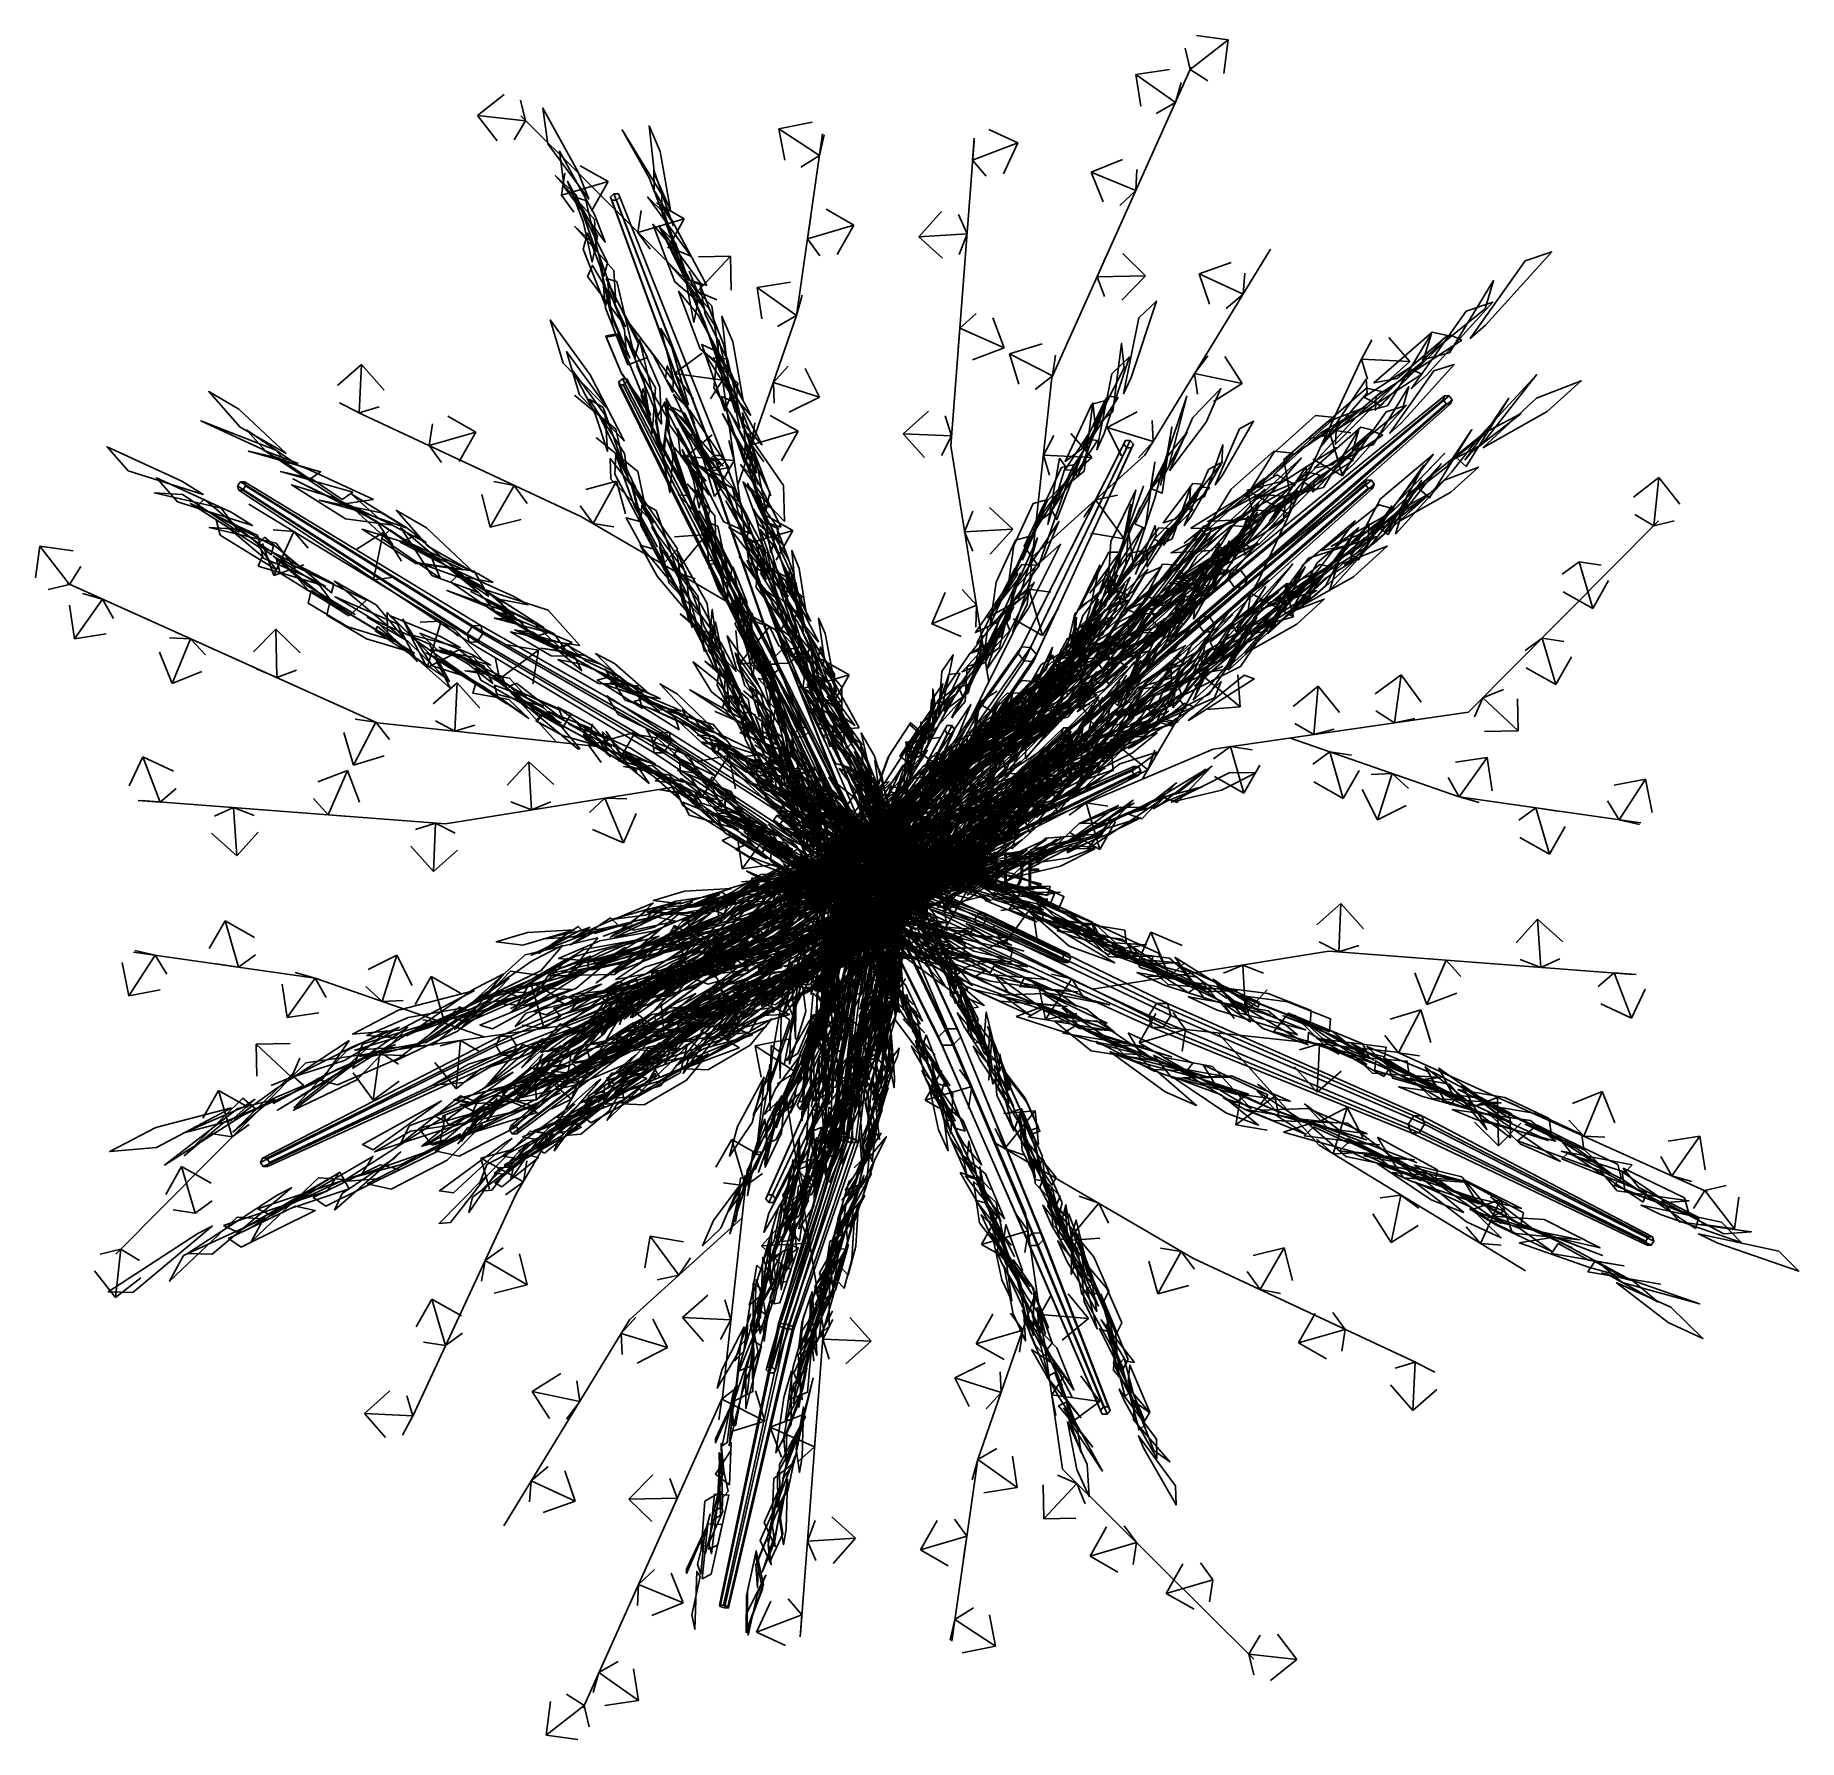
# Model space of a CAD drawing. Extents: x -0.171 to 0.183, y -0.171 to 0.171.
import ezdxf

# ---------------------------------------------------------------- set-up
doc = ezdxf.new("R2010")
doc.units = 0
doc.header["$MEASUREMENT"] = 0
doc.layers.get('0').update_dxf_attribs({"linetype": 'CONTINUOUS'})
for name, color, linetype in [('2D_PLAN', 7, 'CONTINUOUS'), ('BARK_ASPENQ_W', 8, 'CONTINUOUS'), ('LEAFD_ASPENQ_W', 73, 'CONTINUOUS')]:
    doc.layers.add(name, color=color, linetype=linetype)
doc.styles.add('ATTR', font='romans.shx', dxfattribs={"width": 0.8, "height": 0.006803})

# ---------------------------------------------------------------- blocks, each defined once
blk = doc.blocks.new('LFASPENQ')
at = {"layer": 'LEAFD_ASPENQ_W'}
for points in [[(-0.1, 1.1063, 0.0811), (-0.1, 1.1354, -0.0841), (-0.0976, 0.9904, -0.1477), (-0.1, 0.9638, 0.0357)], [(-0.0671, 1.0921, -0.266), (-0.0977, 1.131, -0.357), (-0.1, 1.0374, -0.4325), (-0.0728, 0.8774, -0.3015)], [(0.0671, 1.0921, 0.266), (0.0977, 1.131, 0.357), (0.1, 1.0374, 0.4325), (0.0728, 0.8774, 0.3015)], [(0.1, 1.1063, -0.0811), (0.1, 1.1354, 0.0841), (0.0976, 0.9904, 0.1477), (0.1, 0.9638, -0.0357)], [(-0.1092, 1.0365, 0.2654), (-0.1403, 1.1036, 0.0641), (-0.102, 0.9417, 0.007), (-0.0693, 0.9463, 0.2223)], [(0.1092, 1.0365, -0.2654), (0.1403, 1.1036, -0.0641), (0.102, 0.9417, -0.007), (0.0693, 0.9463, -0.2223)], [(-0.0955, 1.0024, -0.0822), (-0.1015, 1.0642, -0.2289), (-0.0888, 0.9125, -0.276), (-0.1219, 0.869, -0.2073)], [(0.0955, 1.0024, 0.0822), (0.1015, 1.0642, 0.2289), (0.0888, 0.9125, 0.276), (0.1219, 0.869, 0.2073)], [(-0.0873, 0.8722, 0.0504), (-0.0952, 0.9442, -0.1052), (-0.1182, 0.7491, -0.1576), (-0.0622, 0.7528, 0.0018)], [(0.0873, 0.8722, -0.0504), (0.0952, 0.9442, 0.1052), (0.1182, 0.7491, 0.1576), (0.0622, 0.7528, -0.0018)], [(-0.0944, 0.8279, -0.1176), (-0.1, 0.9107, -0.3393), (-0.0945, 0.7195, -0.3539), (-0.1, 0.6868, -0.1732)], [(0.0944, 0.8279, 0.1176), (0.1, 0.9107, 0.3393), (0.0945, 0.7195, 0.3539), (0.1, 0.6868, 0.1732)], [(-0.0671, 0.8616, 0.191), (-0.0977, 0.9005, 0.0999), (-0.1, 0.807, 0.0244), (-0.0728, 0.6469, 0.1554)], [(0.0671, 0.8616, -0.191), (0.0977, 0.9005, -0.0999), (0.1, 0.807, -0.0244), (0.0728, 0.6469, -0.1554)], [(-0.0738, 0.754, 0.5067), (-0.1004, 0.8619, 0.3297), (-0.0792, 0.6884, 0.1875), (-0.0964, 0.6571, 0.4283)], [(0.0738, 0.754, -0.5067), (0.1004, 0.8619, -0.3297), (0.0792, 0.6884, -0.1875), (0.0964, 0.6571, -0.4283)], [(-0.1205, 0.6818, -0.0061), (-0.1258, 0.794, -0.1838), (-0.1234, 0.6047, -0.2204), (-0.109, 0.5841, -0.0895)], [(0.1205, 0.6818, 0.0061), (0.1258, 0.794, 0.1838), (0.1234, 0.6047, 0.2204), (0.109, 0.5841, 0.0895)], [(-0.1212, 0.6459, 0.2002), (-0.1156, 0.729, -0.0374), (-0.1475, 0.5592, -0.0335), (-0.1504, 0.5386, 0.0937)], [(-0.1255, 0.6213, 0.2896), (-0.1238, 0.7116, 0.16), (-0.1, 0.5322, 0.0886), (-0.1, 0.5499, 0.2642)], [(0.1255, 0.6213, -0.2896), (0.1238, 0.7116, -0.16), (0.1, 0.5322, -0.0886), (0.1, 0.5499, -0.2642)], [(0.1212, 0.6459, -0.2002), (0.1156, 0.729, 0.0374), (0.1475, 0.5592, 0.0335), (0.1504, 0.5386, -0.0937)], [(-0.1255, 0.5678, 0.4666), (-0.1238, 0.6581, 0.337), (-0.1, 0.4787, 0.2656), (-0.1, 0.4964, 0.4413)], [(0.1255, 0.5678, -0.4666), (0.1238, 0.6581, -0.337), (0.1, 0.4787, -0.2656), (0.1, 0.4964, -0.4413)], [(-0.1, 0.5032, -0.2664), (-0.1284, 0.6142, -0.3468), (-0.0786, 0.4166, -0.4016), (-0.1031, 0.3492, -0.2501)], [(-0.1, 0.5032, -0.147), (-0.1284, 0.6142, -0.2274), (-0.0786, 0.4166, -0.2822), (-0.1031, 0.3492, -0.1307)], [(0.1, 0.5032, 0.147), (0.1284, 0.6142, 0.2274), (0.0786, 0.4166, 0.2822), (0.1031, 0.3492, 0.1307)], [(0.1, 0.5032, 0.2664), (0.1284, 0.6142, 0.3468), (0.0786, 0.4166, 0.4016), (0.1031, 0.3492, 0.2501)], [(-0.1247, 0.4953, 0.0767), (-0.1239, 0.5291, -0.043), (-0.0703, 0.4336, -0.1466), (-0.0972, 0.3308, 0.0594)], [(0.1247, 0.4953, -0.0767), (0.1239, 0.5291, 0.043), (0.0703, 0.4336, 0.1466), (0.0972, 0.3308, -0.0594)], [(-0.0919, 0.403, 0.4916), (-0.0956, 0.4712, 0.3377), (-0.0706, 0.335, 0.3074), (-0.1246, 0.311, 0.4898)], [(0.0919, 0.4154, -0.2981), (0.0956, 0.4835, -0.1442), (0.0706, 0.3473, -0.114), (0.1246, 0.3234, -0.2964)], [(0.0919, 0.403, -0.4916), (0.0956, 0.4712, -0.3377), (0.0706, 0.335, -0.3074), (0.1246, 0.311, -0.4898)], [(-0.1397, 0.318, 0.0966), (-0.0947, 0.3997, -0.0437), (-0.1, 0.2041, -0.1411), (-0.1173, 0.1823, -0.0158)], [(0.1397, 0.318, -0.0966), (0.0947, 0.3997, 0.0437), (0.1, 0.2041, 0.1411), (0.1173, 0.1823, 0.0158)], [(-0.1212, 0.2838, -0.1826), (-0.1156, 0.3669, -0.4203), (-0.1475, 0.1971, -0.4163), (-0.1504, 0.1765, -0.2891)], [(-0.1166, 0.2604, -0.1136), (-0.1132, 0.3586, -0.2047), (-0.1184, 0.1902, -0.2462), (-0.1, 0.1192, -0.0979)], [(-0.0738, 0.2438, 0.2885), (-0.1004, 0.3517, 0.1115), (-0.0792, 0.1782, -0.0306), (-0.0964, 0.1468, 0.2101)], [(0.0738, 0.2438, -0.2885), (0.1004, 0.3517, -0.1115), (0.0792, 0.1782, 0.0306), (0.0964, 0.1468, -0.2101)], [(0.1166, 0.2604, 0.1136), (0.1132, 0.3586, 0.2047), (0.1184, 0.1902, 0.2462), (0.1, 0.1192, 0.0979)], [(0.1212, 0.2838, 0.1826), (0.1156, 0.3669, 0.4203), (0.1475, 0.1971, 0.4163), (0.1504, 0.1765, 0.2891)], [(-0.1133, 0.2321, 0.5271), (-0.0654, 0.2908, 0.3395), (-0.066, 0.1297, 0.2794), (-0.0921, 0.0558, 0.471)], [(0.1133, 0.2321, -0.5271), (0.0654, 0.2908, -0.3395), (0.066, 0.1297, -0.2794), (0.0921, 0.0558, -0.471)], [(-0.1133, 0.1868, 0.3048), (-0.0654, 0.2456, 0.1173), (-0.066, 0.0844, 0.0571), (-0.0921, 0.0106, 0.2487)], [(0.1133, 0.1868, -0.3048), (0.0654, 0.2456, -0.1173), (0.066, 0.0844, -0.0571), (0.0921, 0.0106, -0.2487)], [(-0.1, 0.0743, 0.036), (-0.115, 0.1184, -0.0725), (-0.0789, -0.0529, -0.1715), (-0.1, -0.066, 0.0494)], [(0.1, 0.0743, -0.036), (0.115, 0.1184, 0.0725), (0.0789, -0.0529, 0.1715), (0.1, -0.066, -0.0494)]]:
    blk.add_3dface(points, dxfattribs=at)

msp = doc.modelspace()

# ---------------------------------------------------------------- linework, layer by layer
at = {"layer": '2D_PLAN'}
for p, q in [((0.06093, 0.16439), (0.06858, 0.1704)), ((0.06858, 0.1704), (0.06222, 0.17127)), ((0.06768, 0.16364), (0.06858, 0.1704)), ((0.05991, 0.16872), (0.06093, 0.16439)), ((0.03312, 0.10252), (0.06114, 0.16485)), ((0.05675, 0.16444), (0.05001, 0.16338)), ((0.05001, 0.16338), (0.05098, 0.15704)), ((0.05795, 0.15775), (0.05001, 0.16338)), ((0.06093, 0.16439), (0.0645, 0.16215)), ((0.05795, 0.15775), (0.05909, 0.16181)), ((-0.07704, 0.15937), (-0.0824, 0.15515)), ((-0.07272, 0.15412), (-0.07371, 0.15822)), ((0.05409, 0.15554), (0.05795, 0.15775)), ((-0.0824, 0.15515), (-0.07845, 0.15009)), ((-0.07272, 0.15412), (-0.0824, 0.15515)), ((-0.075, 0.15031), (-0.07272, 0.15412)), ((-0.03524, 0.1169), (-0.07369, 0.15508)), ((-0.01507, 0.1538), (-0.02177, 0.15249)), ((-0.02177, 0.15249), (-0.02056, 0.14619)), ((-0.01362, 0.14716), (-0.02177, 0.15249)), ((-0.01822, 0.11498), (-0.013, 0.15151)), ((-0.01362, 0.14716), (-0.01264, 0.15126)), ((0.01279, 0.08879), (0.01746, 0.15002)), ((0.01748, 0.15063), (0.01717, 0.1462)), ((0.01717, 0.1462), (0.02627, 0.14966)), ((0.02627, 0.14966), (0.02046, 0.15238)), ((0.02339, 0.14347), (0.02627, 0.14966)), ((-0.01739, 0.14481), (-0.01362, 0.14716)), ((0.01717, 0.1462), (0.0199, 0.14299)), ((0.04731, 0.14633), (0.041, 0.14375)), ((-0.0648, 0.14355), (-0.06545, 0.13915)), ((-0.06545, 0.13915), (-0.05611, 0.1419)), ((-0.05611, 0.1419), (-0.0617, 0.14506)), ((-0.05946, 0.13595), (-0.05611, 0.1419)), ((0.041, 0.14375), (0.0434, 0.1378)), ((0.05001, 0.1401), (0.041, 0.14375)), ((0.05001, 0.1401), (0.05019, 0.14431)), ((-0.06545, 0.13915), (-0.06297, 0.13574)), ((0.04677, 0.13706), (0.05001, 0.1401)), ((-0.04947, 0.13608), (-0.05012, 0.13168)), ((-0.04079, 0.13442), (-0.04637, 0.13759)), ((-0.01537, 0.1348), (-0.01602, 0.1304)), ((-0.00668, 0.13314), (-0.01227, 0.13631)), ((0.01089, 0.13584), (0.00634, 0.13076)), ((0.01605, 0.13141), (0.01437, 0.13528)), ((-0.05012, 0.13168), (-0.04079, 0.13442)), ((-0.05012, 0.13168), (-0.04765, 0.12827)), ((-0.04413, 0.12848), (-0.04079, 0.13442)), ((-0.01602, 0.1304), (-0.00668, 0.13314)), ((-0.01003, 0.1272), (-0.00668, 0.13314)), ((0.01605, 0.13141), (0.00634, 0.13076)), ((0.01445, 0.12726), (0.01605, 0.13141)), ((-0.01602, 0.1304), (-0.01354, 0.12699)), ((0.00634, 0.13076), (0.0111, 0.12646)), ((0.0518, 0.08687), (0.07707, 0.12833)), ((-0.03814, 0.11977), (-0.0315, 0.12689)), ((-0.0315, 0.12689), (-0.03792, 0.12677)), ((-0.03135, 0.12007), (-0.0315, 0.12689)), ((0.04397, 0.12679), (0.0422, 0.12271)), ((0.05193, 0.12294), (0.04735, 0.12744)), ((0.06914, 0.12563), (0.06271, 0.12334)), ((-0.03982, 0.12389), (-0.03814, 0.11977)), ((-0.01941, 0.12166), (-0.02615, 0.12062)), ((-0.01822, 0.11498), (-0.02615, 0.12062)), ((-0.02615, 0.12062), (-0.02519, 0.11427)), ((0.0422, 0.12271), (0.05193, 0.12294)), ((0.0422, 0.12271), (0.0437, 0.11878)), ((0.04715, 0.11806), (0.05193, 0.12294)), ((0.06271, 0.12334), (0.06484, 0.11728)), ((0.07156, 0.11928), (0.06271, 0.12334)), ((0.07156, 0.11928), (0.07192, 0.12347)), ((-0.03814, 0.11977), (-0.03427, 0.1181)), ((-0.01822, 0.11498), (-0.01707, 0.11903)), ((0.06818, 0.11639), (0.07156, 0.11928)), ((-0.02783, 0.06553), (-0.03524, 0.1169)), ((-0.03005, 0.08091), (-0.01822, 0.11498)), ((-0.02208, 0.11277), (-0.01822, 0.11498)), ((0.01792, 0.11534), (0.01459, 0.11239)), ((0.02351, 0.1085), (0.02127, 0.11451)), ((0.01459, 0.11239), (0.0143, 0.10819)), ((0.01459, 0.11239), (0.02351, 0.1085)), ((0.09744, 0.11011), (0.09538, 0.10617)), ((0.1051, 0.1057), (0.10087, 0.11052)), ((-0.03722, 0.10737), (-0.04273, 0.10334)), ((0.01713, 0.10609), (0.02351, 0.1085)), ((0.03113, 0.10928), (0.02461, 0.10728)), ((0.02461, 0.10728), (0.02646, 0.10114)), ((0.03326, 0.10282), (0.02461, 0.10728)), ((0.03326, 0.10282), (0.03382, 0.107)), ((0.06446, 0.10687), (0.06181, 0.1033)), ((0.07135, 0.10133), (0.06791, 0.10675)), ((-0.1057, 0.1051), (-0.11052, 0.10087)), ((-0.10617, 0.09538), (-0.1057, 0.1051)), ((-0.10117, 0.09999), (-0.1057, 0.1051)), ((-0.04273, 0.10334), (-0.03895, 0.09815)), ((-0.03309, 0.10198), (-0.04273, 0.10334)), ((-0.03309, 0.10198), (-0.03394, 0.10611)), ((-0.01989, 0.10481), (-0.02289, 0.10153)), ((-0.01362, 0.09858), (-0.01647, 0.10433)), ((0.06181, 0.1033), (0.0624, 0.09913)), ((0.06181, 0.1033), (0.07135, 0.10133)), ((0.0746, 0.0616), (0.09547, 0.10636)), ((0.09538, 0.10617), (0.0966, 0.10214)), ((0.09538, 0.10617), (0.1051, 0.1057)), ((0.09999, 0.10117), (0.1051, 0.1057)), ((-0.0355, 0.09824), (-0.03309, 0.10198)), ((-0.02289, 0.10153), (-0.02274, 0.09732)), ((-0.02289, 0.10153), (-0.01362, 0.09858)), ((0.02818, 0.05694), (0.03312, 0.10252)), ((0.02975, 0.10009), (0.03326, 0.10282)), ((0.0656, 0.09765), (0.07135, 0.10133)), ((-0.11011, 0.09744), (-0.10617, 0.09538)), ((-0.10617, 0.09538), (-0.10214, 0.0966)), ((-0.01972, 0.09552), (-0.01362, 0.09858)), ((0.00829, 0.09575), (0.00322, 0.09119)), ((-0.0616, 0.0746), (-0.10636, 0.09547)), ((-0.09141, 0.0932), (-0.09206, 0.08881)), ((-0.08273, 0.09155), (-0.08831, 0.09472)), ((-0.0266, 0.09337), (-0.02725, 0.08897)), ((-0.01792, 0.09171), (-0.0235, 0.09488)), ((0.01295, 0.0908), (0.01169, 0.09482)), ((0.05025, 0.09563), (0.0442, 0.09249)), ((0.0442, 0.09249), (0.04713, 0.08678)), ((0.05351, 0.08967), (0.0442, 0.09249)), ((0.05351, 0.08967), (0.05331, 0.09387)), ((-0.09206, 0.08881), (-0.08273, 0.09155)), ((-0.09206, 0.08881), (-0.08959, 0.0854)), ((-0.08607, 0.0856), (-0.08273, 0.09155)), ((-0.03517, 0.09096), (-0.04045, 0.08664)), ((-0.03076, 0.0858), (-0.03182, 0.08987)), ((-0.02725, 0.08897), (-0.01792, 0.09171)), ((-0.02725, 0.08897), (-0.02478, 0.08556)), ((-0.02126, 0.08577), (-0.01792, 0.09171)), ((0.00322, 0.09119), (0.0075, 0.0864)), ((0.01295, 0.0908), (0.00322, 0.09119)), ((0.01092, 0.08684), (0.01295, 0.0908)), ((0.02044, 0.0413), (0.01279, 0.08879)), ((0.03348, 0.09085), (0.03143, 0.08691)), ((0.04115, 0.08645), (0.03691, 0.09127)), ((0.05055, 0.08635), (0.05351, 0.08967)), ((0.08881, 0.09206), (0.0854, 0.08959)), ((0.0932, 0.09141), (0.08881, 0.09206)), ((0.08881, 0.09206), (0.09155, 0.08273)), ((-0.04045, 0.08664), (-0.0364, 0.08166)), ((-0.03076, 0.0858), (-0.04045, 0.08664)), ((-0.03296, 0.08194), (-0.03076, 0.0858)), ((0.02921, 0.06646), (0.0518, 0.08687)), ((0.03143, 0.08691), (0.03265, 0.08288)), ((0.03143, 0.08691), (0.04115, 0.08645)), ((0.03604, 0.08192), (0.04115, 0.08645)), ((0.0856, 0.08607), (0.09155, 0.08273)), ((0.09155, 0.08273), (0.09472, 0.08831)), ((-0.07497, 0.08083), (-0.07911, 0.08159)), ((-0.05442, 0.08167), (-0.06062, 0.07999)), ((-0.05913, 0.07315), (-0.05442, 0.08167)), ((-0.05262, 0.07509), (-0.05442, 0.08167)), ((0.15515, 0.0824), (0.15009, 0.07845)), ((0.15412, 0.07272), (0.15515, 0.0824)), ((0.15937, 0.07704), (0.15515, 0.0824)), ((-0.08151, 0.07901), (-0.07983, 0.0724)), ((-0.07497, 0.08083), (-0.07983, 0.0724)), ((-0.07241, 0.0772), (-0.07497, 0.08083)), ((0.04628, 0.07883), (0.04192, 0.07795)), ((0.07901, 0.08151), (0.0724, 0.07983)), ((0.0724, 0.07983), (0.07396, 0.07361)), ((0.08083, 0.07497), (0.0724, 0.07983)), ((0.08083, 0.07497), (0.08159, 0.07911)), ((-0.08687, 0.0518), (-0.12833, 0.07707)), ((-0.06176, 0.07674), (-0.05913, 0.07315)), ((-0.02181, 0.05136), (-0.0616, 0.0746)), ((-0.01899, 0.07174), (-0.02458, 0.07491)), ((0.01722, 0.07564), (0.01558, 0.0715)), ((0.02529, 0.07204), (0.02058, 0.0764)), ((0.04192, 0.07795), (0.03956, 0.07446)), ((0.04192, 0.07795), (0.04768, 0.0701)), ((0.04768, 0.0701), (0.04876, 0.07642)), ((0.0772, 0.07241), (0.08083, 0.07497)), ((0.15031, 0.075), (0.15412, 0.07272)), ((-0.11928, 0.07156), (-0.12347, 0.07192)), ((-0.11928, 0.07156), (-0.12334, 0.06271)), ((-0.11639, 0.06818), (-0.11928, 0.07156)), ((-0.10133, 0.07135), (-0.10675, 0.06791)), ((-0.1033, 0.06181), (-0.10133, 0.07135)), ((-0.09765, 0.0656), (-0.10133, 0.07135)), ((-0.07983, 0.0724), (-0.07361, 0.07396)), ((-0.05913, 0.07315), (-0.05497, 0.07247)), ((-0.03633, 0.07095), (-0.04273, 0.07048)), ((-0.04257, 0.06348), (-0.03633, 0.07095)), ((-0.03581, 0.06414), (-0.03633, 0.07095)), ((-0.02768, 0.07339), (-0.02833, 0.069)), ((-0.02833, 0.069), (-0.01899, 0.07174)), ((-0.02234, 0.06579), (-0.01899, 0.07174)), ((0.01558, 0.0715), (0.02529, 0.07204)), ((0.01558, 0.0715), (0.01721, 0.06762)), ((0.02068, 0.06702), (0.02529, 0.07204)), ((0.04095, 0.07122), (0.04768, 0.0701)), ((0.1169, 0.03524), (0.15508, 0.07369)), ((0.15412, 0.07272), (0.15822, 0.07371)), ((-0.1704, 0.06858), (-0.17127, 0.06222)), ((-0.16364, 0.06768), (-0.1704, 0.06858)), ((-0.16439, 0.06093), (-0.1704, 0.06858)), ((-0.12563, 0.06914), (-0.12334, 0.06271)), ((-0.04447, 0.0675), (-0.04257, 0.06348)), ((-0.02833, 0.069), (-0.02585, 0.06559)), ((-0.16439, 0.06093), (-0.16215, 0.0645)), ((-0.12334, 0.06271), (-0.11728, 0.06484)), ((-0.10687, 0.06446), (-0.1033, 0.06181)), ((0, 0), (-0.02783, 0.06553)), ((0.13915, 0.06545), (0.13574, 0.06297)), ((0.14355, 0.0648), (0.13915, 0.06545)), ((0.13915, 0.06545), (0.1419, 0.05611)), ((-0.16872, 0.05991), (-0.16439, 0.06093)), ((-0.10252, 0.03312), (-0.16485, 0.06114)), ((-0.1033, 0.06181), (-0.09913, 0.0624)), ((-0.04257, 0.06348), (-0.03862, 0.06202)), ((0.05136, 0.02181), (0.0746, 0.0616)), ((0.07674, 0.06176), (0.07315, 0.05913)), ((0.08167, 0.05442), (0.07999, 0.06062)), ((0.1419, 0.05611), (0.14506, 0.0617)), ((-0.16444, 0.05675), (-0.16338, 0.05001)), ((-0.15775, 0.05795), (-0.16338, 0.05001)), ((-0.15775, 0.05795), (-0.16181, 0.05909)), ((-0.15554, 0.05409), (-0.15775, 0.05795)), ((0, 0), (0.02818, 0.05694)), ((0.01163, 0.05928), (0.00899, 0.05299)), ((0.01795, 0.05678), (0.00899, 0.05299)), ((0.01795, 0.05678), (0.0151, 0.05988)), ((0.0178, 0.05234), (0.01795, 0.05678)), ((0.02851, 0.05998), (0.0251, 0.0575)), ((0.03291, 0.05933), (0.02851, 0.05998)), ((0.02851, 0.05998), (0.03125, 0.05064)), ((0.07315, 0.05913), (0.07247, 0.05497)), ((0.07315, 0.05913), (0.08167, 0.05442)), ((0.13595, 0.05946), (0.1419, 0.05611)), ((-0.08967, 0.05351), (-0.09387, 0.05331)), ((-0.08967, 0.05351), (-0.09249, 0.0442)), ((-0.08635, 0.05055), (-0.08967, 0.05351)), ((-0.02366, 0.05244), (-0.02763, 0.05383)), ((0.02531, 0.05399), (0.03125, 0.05064)), ((0.03125, 0.05064), (0.03442, 0.05623)), ((0.07509, 0.05262), (0.08167, 0.05442)), ((-0.16338, 0.05001), (-0.15704, 0.05098)), ((-0.1401, 0.05001), (-0.14431, 0.05019)), ((-0.1401, 0.05001), (-0.14375, 0.041)), ((-0.13706, 0.04677), (-0.1401, 0.05001)), ((-0.12294, 0.05193), (-0.12744, 0.04735)), ((-0.11806, 0.04715), (-0.12294, 0.05193)), ((-0.12271, 0.0422), (-0.12294, 0.05193)), ((-0.09563, 0.05025), (-0.09249, 0.0442)), ((-0.06646, 0.02921), (-0.08687, 0.0518)), ((-0.03041, 0.05167), (-0.02978, 0.04487)), ((-0.02366, 0.05244), (-0.02978, 0.04487)), ((-0.0217, 0.04845), (-0.02366, 0.05244)), ((0.00899, 0.05299), (0.0149, 0.05048)), ((0.13168, 0.05012), (0.12827, 0.04765)), ((0.13608, 0.04947), (0.13168, 0.05012)), ((0.13168, 0.05012), (0.13442, 0.04079)), ((-0.14633, 0.04731), (-0.14375, 0.041)), ((-0.09249, 0.0442), (-0.08678, 0.04713)), ((-0.07883, 0.04628), (-0.07795, 0.04192)), ((-0.07795, 0.04192), (-0.0701, 0.04768)), ((-0.0701, 0.04768), (-0.07642, 0.04876)), ((-0.07122, 0.04095), (-0.0701, 0.04768)), ((0.13442, 0.04079), (0.13759, 0.04637)), ((-0.14375, 0.041), (-0.1378, 0.0434)), ((-0.12679, 0.04397), (-0.12271, 0.0422)), ((-0.12271, 0.0422), (-0.11878, 0.0437)), ((-0.02978, 0.04487), (-0.02339, 0.04544)), ((-0.01634, 0.0444), (-0.01699, 0.04)), ((-0.01699, 0.04), (-0.00765, 0.04275)), ((-0.00765, 0.04275), (-0.01324, 0.04592)), ((-0.011, 0.0368), (-0.00765, 0.04275)), ((0.06348, 0.04257), (0.06202, 0.03862)), ((0.0675, 0.04447), (0.06348, 0.04257)), ((0.06348, 0.04257), (0.07095, 0.03633)), ((0.07095, 0.03633), (0.07048, 0.04273)), ((0.10334, 0.04273), (0.09815, 0.03895)), ((0.10198, 0.03309), (0.10334, 0.04273)), ((0.10737, 0.03722), (0.10334, 0.04273)), ((0.12848, 0.04413), (0.13442, 0.04079)), ((-0.08645, 0.04115), (-0.09127, 0.03691)), ((-0.08691, 0.03143), (-0.08645, 0.04115)), ((-0.08192, 0.03604), (-0.08645, 0.04115)), ((-0.07795, 0.04192), (-0.07446, 0.03956)), ((-0.01699, 0.04), (-0.01451, 0.0366)), ((0.02214, 0.03948), (0.01837, 0.03712)), ((0.08664, 0.04045), (0.08166, 0.0364)), ((0.0858, 0.03076), (0.08664, 0.04045)), ((0.09096, 0.03517), (0.08664, 0.04045)), ((0.12389, 0.03982), (0.11977, 0.03814)), ((0.01837, 0.03712), (0.01739, 0.03303)), ((0.01837, 0.03712), (0.02652, 0.03181)), ((0.02652, 0.03181), (0.02531, 0.03811)), ((0.06414, 0.03581), (0.07095, 0.03633)), ((0.09824, 0.0355), (0.10198, 0.03309)), ((0.11977, 0.03814), (0.1181, 0.03427)), ((0.11977, 0.03814), (0.12689, 0.0315)), ((0.12689, 0.0315), (0.12677, 0.03792)), ((-0.10282, 0.03326), (-0.10728, 0.02461)), ((-0.10282, 0.03326), (-0.107, 0.03382)), ((-0.10009, 0.02975), (-0.10282, 0.03326)), ((-0.05694, 0.02818), (-0.10252, 0.03312)), ((-0.09085, 0.03348), (-0.08691, 0.03143)), ((-0.08691, 0.03143), (-0.08288, 0.03265)), ((-0.05933, 0.03291), (-0.05998, 0.02851)), ((-0.05064, 0.03125), (-0.05623, 0.03442)), ((0.06553, 0.02783), (0.1169, 0.03524)), ((0.08194, 0.03296), (0.0858, 0.03076)), ((0.10198, 0.03309), (0.10611, 0.03394)), ((-0.10928, 0.03113), (-0.10728, 0.02461)), ((-0.05998, 0.02851), (-0.05064, 0.03125)), ((-0.05998, 0.02851), (-0.0575, 0.0251)), ((-0.05399, 0.02531), (-0.05064, 0.03125)), ((0.01048, 0.03017), (0.00373, 0.02918)), ((0.00373, 0.02918), (0.00464, 0.02282)), ((0.01162, 0.02347), (0.00373, 0.02918)), ((0.01983, 0.03049), (0.02652, 0.03181)), ((0.05167, 0.03041), (0.04487, 0.02978)), ((0.04487, 0.02978), (0.04544, 0.02339)), ((0.05244, 0.02366), (0.04487, 0.02978)), ((0.08091, 0.03005), (0.11498, 0.01822)), ((0.0858, 0.03076), (0.08987, 0.03182)), ((0.12007, 0.03135), (0.12689, 0.0315)), ((-0.14966, 0.02627), (-0.15238, 0.02046)), ((-0.14347, 0.02339), (-0.14966, 0.02627)), ((-0.1462, 0.01717), (-0.14966, 0.02627)), ((-0.10728, 0.02461), (-0.10114, 0.02646)), ((-0.07204, 0.02529), (-0.0764, 0.02058)), ((-0.06702, 0.02068), (-0.07204, 0.02529)), ((-0.0715, 0.01558), (-0.07204, 0.02529)), ((0, 0), (-0.05694, 0.02818)), ((-0.03181, 0.02652), (-0.03811, 0.02531)), ((-0.03712, 0.01837), (-0.03181, 0.02652)), ((-0.03049, 0.01983), (-0.03181, 0.02652)), ((0, 0), (0.06553, 0.02783)), ((0.01162, 0.02347), (0.01279, 0.02752)), ((0.05244, 0.02366), (0.05383, 0.02763)), ((0.069, 0.02833), (0.06559, 0.02585)), ((0.07339, 0.02768), (0.069, 0.02833)), ((0.069, 0.02833), (0.07174, 0.01899)), ((0.08897, 0.02725), (0.08556, 0.02478)), ((0.09337, 0.0266), (0.08897, 0.02725)), ((0.08897, 0.02725), (0.09171, 0.01792)), ((0.12062, 0.02615), (0.11427, 0.02519)), ((0.11498, 0.01822), (0.12062, 0.02615)), ((0.12166, 0.01941), (0.12062, 0.02615)), ((-0.1085, 0.02351), (-0.11451, 0.02127)), ((-0.11239, 0.01459), (-0.1085, 0.02351)), ((-0.10609, 0.01713), (-0.1085, 0.02351)), ((-0.03948, 0.02214), (-0.03712, 0.01837)), ((0.00774, 0.0213), (0.01162, 0.02347)), ((0.04845, 0.0217), (0.05244, 0.02366)), ((0.06579, 0.02234), (0.07174, 0.01899)), ((0.07174, 0.01899), (0.07491, 0.02458)), ((0.09171, 0.01792), (0.09488, 0.0235)), ((0.10153, 0.02289), (0.09732, 0.02274)), ((0.10153, 0.02289), (0.09858, 0.01362)), ((0.10481, 0.01989), (0.10153, 0.02289)), ((0.11277, 0.02208), (0.11498, 0.01822)), ((0.15249, 0.02177), (0.14619, 0.02056)), ((0.14716, 0.01362), (0.15249, 0.02177)), ((0.1538, 0.01507), (0.15249, 0.02177)), ((-0.1462, 0.01717), (-0.14299, 0.0199)), ((-0.11534, 0.01792), (-0.11239, 0.01459)), ((-0.0413, 0.02044), (-0.08879, 0.01279)), ((-0.05678, 0.01795), (-0.05988, 0.0151)), ((-0.05234, 0.0178), (-0.05678, 0.01795)), ((-0.05678, 0.01795), (-0.05299, 0.00899)), ((-0.03712, 0.01837), (-0.03303, 0.01739)), ((0.08577, 0.02126), (0.09171, 0.01792)), ((0.09552, 0.01972), (0.09858, 0.01362)), ((0.11498, 0.01822), (0.15151, 0.013)), ((0.11498, 0.01822), (0.11903, 0.01707)), ((-0.15063, 0.01748), (-0.1462, 0.01717)), ((-0.08879, 0.01279), (-0.15002, 0.01746)), ((-0.13141, 0.01605), (-0.13528, 0.01437)), ((-0.12726, 0.01445), (-0.13141, 0.01605)), ((-0.13141, 0.01605), (-0.13076, 0.00634)), ((-0.11239, 0.01459), (-0.10819, 0.0143)), ((-0.07564, 0.01722), (-0.0715, 0.01558)), ((-0.0715, 0.01558), (-0.06762, 0.01721)), ((-0.05299, 0.00899), (-0.05048, 0.0149)), ((0.04, 0.01699), (0.0366, 0.01451)), ((0.0444, 0.01634), (0.04, 0.01699)), ((0.04, 0.01699), (0.04275, 0.00765)), ((0.09858, 0.01362), (0.10433, 0.01647)), ((0.1304, 0.01602), (0.12699, 0.01354)), ((0.1348, 0.01537), (0.1304, 0.01602)), ((0.1304, 0.01602), (0.13314, 0.00668)), ((0.14481, 0.01739), (0.14716, 0.01362)), ((-0.13584, 0.01089), (-0.13076, 0.00634)), ((-0.13076, 0.00634), (-0.12646, 0.0111)), ((-0.0908, 0.01295), (-0.09482, 0.01169)), ((-0.0908, 0.01295), (-0.09119, 0.00322)), ((-0.08684, 0.01092), (-0.0908, 0.01295)), ((-0.05928, 0.01163), (-0.05299, 0.00899)), ((-0.02347, 0.01162), (-0.02918, 0.00373)), ((-0.02347, 0.01162), (-0.02752, 0.01279)), ((-0.0213, 0.00774), (-0.02347, 0.01162)), ((0.0368, 0.011), (0.04275, 0.00765)), ((0.04275, 0.00765), (0.04592, 0.01324)), ((0.13314, 0.00668), (0.13631, 0.01227)), ((0.14716, 0.01362), (0.15126, 0.01264)), ((-0.09575, 0.00829), (-0.09119, 0.00322)), ((-0.09119, 0.00322), (-0.0864, 0.0075)), ((-0.03017, 0.01048), (-0.02918, 0.00373)), ((0.1272, 0.01003), (0.13314, 0.00668)), ((-0.02918, 0.00373), (-0.02282, 0.00464)), ((0, 0), (-0.06553, -0.02783)), ((0, 0), (-0.02818, -0.05694)), ((0, 0), (0.02783, -0.06553)), ((0, 0), (0.05694, -0.02818)), ((0.09119, -0.00322), (0.0864, -0.0075)), ((0.0908, -0.01295), (0.09119, -0.00322)), ((0.09575, -0.00829), (0.09119, -0.00322)), ((-0.13314, -0.00668), (-0.13631, -0.01227)), ((-0.1272, -0.01003), (-0.13314, -0.00668)), ((-0.1304, -0.01602), (-0.13314, -0.00668)), ((0.02918, -0.00373), (0.02282, -0.00464)), ((0.02347, -0.01162), (0.02918, -0.00373)), ((0.03017, -0.01048), (0.02918, -0.00373)), ((0.13076, -0.00634), (0.12646, -0.0111)), ((0.13584, -0.01089), (0.13076, -0.00634)), ((0.13141, -0.01605), (0.13076, -0.00634)), ((-0.04275, -0.00765), (-0.04592, -0.01324)), ((-0.0368, -0.011), (-0.04275, -0.00765)), ((-0.04, -0.01699), (-0.04275, -0.00765)), ((0.0213, -0.00774), (0.02347, -0.01162)), ((0.05299, -0.00899), (0.05048, -0.0149)), ((0.05928, -0.01163), (0.05299, -0.00899)), ((0.05678, -0.01795), (0.05299, -0.00899)), ((-0.14716, -0.01362), (-0.15249, -0.02177)), ((-0.11498, -0.01822), (-0.15151, -0.013)), ((-0.14716, -0.01362), (-0.15126, -0.01264)), ((-0.14481, -0.01739), (-0.14716, -0.01362)), ((-0.1304, -0.01602), (-0.12699, -0.01354)), ((-0.09858, -0.01362), (-0.10433, -0.01647)), ((-0.10153, -0.02289), (-0.09858, -0.01362)), ((-0.09552, -0.01972), (-0.09858, -0.01362)), ((0.02347, -0.01162), (0.02752, -0.01279)), ((0.0413, -0.02044), (0.08879, -0.01279)), ((0.08684, -0.01092), (0.0908, -0.01295)), ((0.08879, -0.01279), (0.15002, -0.01746)), ((0.0908, -0.01295), (0.09482, -0.01169)), ((-0.1538, -0.01507), (-0.15249, -0.02177)), ((-0.1348, -0.01537), (-0.1304, -0.01602)), ((-0.11498, -0.01822), (-0.11903, -0.01707)), ((-0.0444, -0.01634), (-0.04, -0.01699)), ((-0.04, -0.01699), (-0.0366, -0.01451)), ((0.03712, -0.01837), (0.03303, -0.01739)), ((0.05678, -0.01795), (0.05988, -0.0151)), ((0.0715, -0.01558), (0.06762, -0.01721)), ((0.07564, -0.01722), (0.0715, -0.01558)), ((0.0715, -0.01558), (0.07204, -0.02529)), ((0.10609, -0.01713), (0.1085, -0.02351)), ((0.11239, -0.01459), (0.10819, -0.0143)), ((0.11239, -0.01459), (0.1085, -0.02351)), ((0.11534, -0.01792), (0.11239, -0.01459)), ((0.12726, -0.01445), (0.13141, -0.01605)), ((0.13141, -0.01605), (0.13528, -0.01437)), ((0.1462, -0.01717), (0.14299, -0.0199)), ((0.15063, -0.01748), (0.1462, -0.01717)), ((0.1462, -0.01717), (0.14966, -0.02627)), ((-0.15249, -0.02177), (-0.14619, -0.02056)), ((-0.12166, -0.01941), (-0.12062, -0.02615)), ((-0.11498, -0.01822), (-0.12062, -0.02615)), ((-0.08091, -0.03005), (-0.11498, -0.01822)), ((-0.11277, -0.02208), (-0.11498, -0.01822)), ((-0.10481, -0.01989), (-0.10153, -0.02289)), ((-0.09171, -0.01792), (-0.09488, -0.0235)), ((-0.08577, -0.02126), (-0.09171, -0.01792)), ((-0.08897, -0.02725), (-0.09171, -0.01792)), ((-0.07174, -0.01899), (-0.07491, -0.02458)), ((-0.06579, -0.02234), (-0.07174, -0.01899)), ((-0.069, -0.02833), (-0.07174, -0.01899)), ((0.03049, -0.01983), (0.03181, -0.02652)), ((0.03712, -0.01837), (0.03181, -0.02652)), ((0.03948, -0.02214), (0.03712, -0.01837)), ((0.05234, -0.0178), (0.05678, -0.01795)), ((0.06702, -0.02068), (0.07204, -0.02529)), ((0.07204, -0.02529), (0.0764, -0.02058)), ((0.1085, -0.02351), (0.11451, -0.02127)), ((0.14966, -0.02627), (0.15238, -0.02046)), ((-0.10153, -0.02289), (-0.09732, -0.02274)), ((-0.08897, -0.02725), (-0.08556, -0.02478)), ((-0.05136, -0.02181), (-0.0746, -0.0616)), ((-0.05244, -0.02366), (-0.05383, -0.02763)), ((-0.04845, -0.0217), (-0.05244, -0.02366)), ((-0.05244, -0.02366), (-0.04487, -0.02978)), ((-0.04487, -0.02978), (-0.04544, -0.02339)), ((-0.01162, -0.02347), (-0.01279, -0.02752)), ((-0.00774, -0.0213), (-0.01162, -0.02347)), ((-0.01162, -0.02347), (-0.00373, -0.02918)), ((-0.00373, -0.02918), (-0.00464, -0.02282)), ((0.10728, -0.02461), (0.10114, -0.02646)), ((0.10282, -0.03326), (0.10728, -0.02461)), ((0.10928, -0.03113), (0.10728, -0.02461)), ((0.14347, -0.02339), (0.14966, -0.02627)), ((-0.12062, -0.02615), (-0.11427, -0.02519)), ((-0.06553, -0.02783), (-0.1169, -0.03524)), ((-0.09337, -0.0266), (-0.08897, -0.02725)), ((-0.07339, -0.02768), (-0.069, -0.02833)), ((-0.069, -0.02833), (-0.06559, -0.02585)), ((0.03181, -0.02652), (0.03811, -0.02531)), ((0.05399, -0.02531), (0.05064, -0.03125)), ((0.05694, -0.02818), (0.10252, -0.03312)), ((0.05998, -0.02851), (0.0575, -0.0251)), ((-0.12007, -0.03135), (-0.12689, -0.0315)), ((-0.12689, -0.0315), (-0.12677, -0.03792)), ((-0.11977, -0.03814), (-0.12689, -0.0315)), ((-0.0858, -0.03076), (-0.08987, -0.03182)), ((-0.0858, -0.03076), (-0.08664, -0.04045)), ((-0.08194, -0.03296), (-0.0858, -0.03076)), ((-0.05167, -0.03041), (-0.04487, -0.02978)), ((-0.01983, -0.03049), (-0.02652, -0.03181)), ((-0.02652, -0.03181), (-0.02531, -0.03811)), ((-0.01837, -0.03712), (-0.02652, -0.03181)), ((-0.01048, -0.03017), (-0.00373, -0.02918)), ((0.05998, -0.02851), (0.05064, -0.03125)), ((0.05064, -0.03125), (0.05623, -0.03442)), ((0.05933, -0.03291), (0.05998, -0.02851)), ((0.06646, -0.02921), (0.08687, -0.0518)), ((0.08691, -0.03143), (0.08288, -0.03265)), ((0.08691, -0.03143), (0.08645, -0.04115)), ((0.09085, -0.03348), (0.08691, -0.03143)), ((0.10009, -0.02975), (0.10282, -0.03326)), ((-0.1169, -0.03524), (-0.15508, -0.07369)), ((-0.11977, -0.03814), (-0.1181, -0.03427)), ((-0.10198, -0.03309), (-0.10611, -0.03394)), ((-0.10198, -0.03309), (-0.10334, -0.04273)), ((-0.09824, -0.0355), (-0.10198, -0.03309)), ((-0.09096, -0.03517), (-0.08664, -0.04045)), ((-0.01837, -0.03712), (-0.01739, -0.03303)), ((0.10252, -0.03312), (0.16485, -0.06114)), ((0.10282, -0.03326), (0.107, -0.03382)), ((-0.12389, -0.03982), (-0.11977, -0.03814)), ((-0.10737, -0.03722), (-0.10334, -0.04273)), ((-0.10334, -0.04273), (-0.09815, -0.03895)), ((-0.08664, -0.04045), (-0.08166, -0.0364)), ((-0.06414, -0.03581), (-0.07095, -0.03633)), ((-0.07095, -0.03633), (-0.07048, -0.04273)), ((-0.06348, -0.04257), (-0.07095, -0.03633)), ((-0.06348, -0.04257), (-0.06202, -0.03862)), ((-0.02214, -0.03948), (-0.01837, -0.03712)), ((0.011, -0.0368), (0.00765, -0.04275)), ((0.01699, -0.04), (0.01451, -0.0366)), ((0.08192, -0.03604), (0.08645, -0.04115)), ((0.08645, -0.04115), (0.09127, -0.03691)), ((-0.13442, -0.04079), (-0.13759, -0.04637)), ((-0.12848, -0.04413), (-0.13442, -0.04079)), ((-0.13168, -0.05012), (-0.13442, -0.04079)), ((-0.02044, -0.0413), (-0.01279, -0.08879)), ((0.01699, -0.04), (0.00765, -0.04275)), ((0.01634, -0.0444), (0.01699, -0.04)), ((0.07122, -0.04095), (0.0701, -0.04768)), ((0.07795, -0.04192), (0.0701, -0.04768)), ((0.07795, -0.04192), (0.07446, -0.03956)), ((0.07883, -0.04628), (0.07795, -0.04192)), ((0.12271, -0.0422), (0.11878, -0.0437)), ((0.12679, -0.04397), (0.12271, -0.0422)), ((0.12271, -0.0422), (0.12294, -0.05193)), ((0.14375, -0.041), (0.1378, -0.0434)), ((0.1401, -0.05001), (0.14375, -0.041)), ((0.14633, -0.04731), (0.14375, -0.041)), ((-0.0675, -0.04447), (-0.06348, -0.04257)), ((0.00765, -0.04275), (0.01324, -0.04592)), ((0.02978, -0.04487), (0.02339, -0.04544)), ((0.02366, -0.05244), (0.02978, -0.04487)), ((0.03041, -0.05167), (0.02978, -0.04487)), ((0.09249, -0.0442), (0.08678, -0.04713)), ((0.08967, -0.05351), (0.09249, -0.0442)), ((0.09563, -0.05025), (0.09249, -0.0442)), ((-0.13608, -0.04947), (-0.13168, -0.05012)), ((-0.13168, -0.05012), (-0.12827, -0.04765)), ((0.0217, -0.04845), (0.02366, -0.05244)), ((0.0701, -0.04768), (0.07642, -0.04876)), ((0.11806, -0.04715), (0.12294, -0.05193)), ((0.12294, -0.05193), (0.12744, -0.04735)), ((0.13706, -0.04677), (0.1401, -0.05001)), ((-0.07509, -0.05262), (-0.08167, -0.05442)), ((-0.03125, -0.05064), (-0.03442, -0.05623)), ((-0.02531, -0.05399), (-0.03125, -0.05064)), ((-0.02851, -0.05998), (-0.03125, -0.05064)), ((-0.0178, -0.05234), (-0.01795, -0.05678)), ((-0.01795, -0.05678), (-0.00899, -0.05299)), ((-0.00899, -0.05299), (-0.0149, -0.05048)), ((-0.01163, -0.05928), (-0.00899, -0.05299)), ((0.02181, -0.05136), (0.0616, -0.0746)), ((0.02366, -0.05244), (0.02763, -0.05383)), ((0.08635, -0.05055), (0.08967, -0.05351)), ((0.08687, -0.0518), (0.12833, -0.07707)), ((0.1401, -0.05001), (0.14431, -0.05019)), ((0.16338, -0.05001), (0.15704, -0.05098)), ((0.15775, -0.05795), (0.16338, -0.05001)), ((0.16444, -0.05675), (0.16338, -0.05001)), ((-0.1419, -0.05611), (-0.14506, -0.0617)), ((-0.13915, -0.06545), (-0.1419, -0.05611)), ((-0.13595, -0.05946), (-0.1419, -0.05611)), ((-0.08167, -0.05442), (-0.07999, -0.06062)), ((-0.07315, -0.05913), (-0.08167, -0.05442)), ((-0.07315, -0.05913), (-0.07247, -0.05497)), ((0.08967, -0.05351), (0.09387, -0.05331)), ((0.15554, -0.05409), (0.15775, -0.05795)), ((-0.07674, -0.06176), (-0.07315, -0.05913)), ((-0.02818, -0.05694), (-0.03312, -0.10252)), ((-0.03291, -0.05933), (-0.02851, -0.05998)), ((-0.02851, -0.05998), (-0.0251, -0.0575)), ((-0.01795, -0.05678), (-0.0151, -0.05988)), ((0.15775, -0.05795), (0.16181, -0.05909)), ((0.16872, -0.05991), (0.16439, -0.06093)), ((-0.13915, -0.06545), (-0.13574, -0.06297)), ((-0.0746, -0.0616), (-0.09547, -0.10636)), ((0.04257, -0.06348), (0.03633, -0.07095)), ((0.04257, -0.06348), (0.03862, -0.06202)), ((0.04447, -0.0675), (0.04257, -0.06348)), ((0.1033, -0.06181), (0.09913, -0.0624)), ((0.1033, -0.06181), (0.10133, -0.07135)), ((0.10687, -0.06446), (0.1033, -0.06181)), ((0.12334, -0.06271), (0.11728, -0.06484)), ((0.11928, -0.07156), (0.12334, -0.06271)), ((0.12563, -0.06914), (0.12334, -0.06271)), ((0.16439, -0.06093), (0.16215, -0.0645)), ((0.16439, -0.06093), (0.1704, -0.06858)), ((0.1704, -0.06858), (0.17127, -0.06222)), ((-0.14355, -0.0648), (-0.13915, -0.06545)), ((-0.02921, -0.06646), (-0.0518, -0.08687)), ((-0.02068, -0.06702), (-0.02529, -0.07204)), ((0.02234, -0.06579), (0.01899, -0.07174)), ((0.02833, -0.069), (0.02585, -0.06559)), ((0.02783, -0.06553), (0.03524, -0.1169)), ((0.03581, -0.06414), (0.03633, -0.07095)), ((0.09765, -0.0656), (0.10133, -0.07135)), ((-0.04768, -0.0701), (-0.04876, -0.07642)), ((-0.04095, -0.07122), (-0.04768, -0.0701)), ((-0.04192, -0.07795), (-0.04768, -0.0701)), ((-0.01558, -0.0715), (-0.01721, -0.06762)), ((0.02833, -0.069), (0.01899, -0.07174)), ((0.02768, -0.07339), (0.02833, -0.069)), ((0.03633, -0.07095), (0.04273, -0.07048)), ((0.10133, -0.07135), (0.10675, -0.06791)), ((0.11639, -0.06818), (0.11928, -0.07156)), ((0.16364, -0.06768), (0.1704, -0.06858)), ((-0.15412, -0.07272), (-0.15822, -0.07371)), ((-0.15412, -0.07272), (-0.15515, -0.0824)), ((-0.15031, -0.075), (-0.15412, -0.07272)), ((-0.0772, -0.07241), (-0.08083, -0.07497)), ((-0.0724, -0.07983), (-0.07396, -0.07361)), ((-0.01558, -0.0715), (-0.02529, -0.07204)), ((-0.02529, -0.07204), (-0.02058, -0.0764)), ((-0.01722, -0.07564), (-0.01558, -0.0715)), ((0.01899, -0.07174), (0.02458, -0.07491)), ((0.05913, -0.07315), (0.05442, -0.08167)), ((0.05913, -0.07315), (0.05497, -0.07247)), ((0.06176, -0.07674), (0.05913, -0.07315)), ((0.07983, -0.0724), (0.07361, -0.07396)), ((0.07497, -0.08083), (0.07983, -0.0724)), ((0.08151, -0.07901), (0.07983, -0.0724)), ((0.11928, -0.07156), (0.12347, -0.07192)), ((-0.15937, -0.07704), (-0.15515, -0.0824)), ((-0.08083, -0.07497), (-0.08159, -0.07911)), ((-0.08083, -0.07497), (-0.0724, -0.07983)), ((-0.04628, -0.07883), (-0.04192, -0.07795)), ((-0.04192, -0.07795), (-0.03956, -0.07446)), ((0.05262, -0.07509), (0.05442, -0.08167)), ((0.0616, -0.0746), (0.10636, -0.09547)), ((0.07241, -0.0772), (0.07497, -0.08083)), ((-0.15515, -0.0824), (-0.15009, -0.07845)), ((-0.07901, -0.08151), (-0.0724, -0.07983)), ((0.03005, -0.08091), (0.01822, -0.11498)), ((0.05442, -0.08167), (0.06062, -0.07999)), ((0.07497, -0.08083), (0.07911, -0.08159)), ((-0.09155, -0.08273), (-0.09472, -0.08831)), ((-0.0856, -0.08607), (-0.09155, -0.08273)), ((-0.08881, -0.09206), (-0.09155, -0.08273)), ((-0.03604, -0.08192), (-0.04115, -0.08645)), ((-0.03143, -0.08691), (-0.03265, -0.08288)), ((0.03296, -0.08194), (0.03076, -0.0858)), ((0.04045, -0.08664), (0.0364, -0.08166)), ((-0.0518, -0.08687), (-0.07707, -0.12833)), ((-0.05055, -0.08635), (-0.05351, -0.08967)), ((-0.0442, -0.09249), (-0.04713, -0.08678)), ((-0.04115, -0.08645), (-0.03691, -0.09127)), ((-0.03143, -0.08691), (-0.04115, -0.08645)), ((-0.03348, -0.09085), (-0.03143, -0.08691)), ((-0.01092, -0.08684), (-0.01295, -0.0908)), ((-0.00322, -0.09119), (-0.0075, -0.0864)), ((0.02126, -0.08577), (0.01792, -0.09171)), ((0.02725, -0.08897), (0.02478, -0.08556)), ((0.03076, -0.0858), (0.03182, -0.08987)), ((0.03076, -0.0858), (0.04045, -0.08664)), ((0.03517, -0.09096), (0.04045, -0.08664)), ((0.08607, -0.0856), (0.08273, -0.09155)), ((0.09206, -0.08881), (0.08959, -0.0854)), ((-0.0932, -0.09141), (-0.08881, -0.09206)), ((-0.08881, -0.09206), (-0.0854, -0.08959)), ((-0.05351, -0.08967), (-0.05331, -0.09387)), ((-0.05351, -0.08967), (-0.0442, -0.09249)), ((-0.01279, -0.08879), (-0.01746, -0.15002)), ((-0.01295, -0.0908), (-0.01169, -0.09482)), ((-0.01295, -0.0908), (-0.00322, -0.09119)), ((-0.00829, -0.09575), (-0.00322, -0.09119)), ((0.02725, -0.08897), (0.01792, -0.09171)), ((0.01792, -0.09171), (0.0235, -0.09488)), ((0.0266, -0.09337), (0.02725, -0.08897)), ((0.09206, -0.08881), (0.08273, -0.09155)), ((0.08273, -0.09155), (0.08831, -0.09472)), ((0.09141, -0.0932), (0.09206, -0.08881)), ((-0.05025, -0.09563), (-0.0442, -0.09249)), ((0.01972, -0.09552), (0.01362, -0.09858)), ((0.10617, -0.09538), (0.10214, -0.0966)), ((0.10617, -0.09538), (0.1057, -0.1051)), ((0.11011, -0.09744), (0.10617, -0.09538)), ((-0.0656, -0.09765), (-0.07135, -0.10133)), ((-0.06181, -0.1033), (-0.0624, -0.09913)), ((0.01362, -0.09858), (0.01647, -0.10433)), ((0.02289, -0.10153), (0.01362, -0.09858)), ((0.02289, -0.10153), (0.02274, -0.09732)), ((0.0355, -0.09824), (0.03309, -0.10198)), ((0.04273, -0.10334), (0.03895, -0.09815)), ((-0.09999, -0.10117), (-0.1051, -0.1057)), ((-0.09538, -0.10617), (-0.0966, -0.10214)), ((-0.07135, -0.10133), (-0.06791, -0.10675)), ((-0.06181, -0.1033), (-0.07135, -0.10133)), ((-0.03312, -0.10252), (-0.06114, -0.16485)), ((-0.03326, -0.10282), (-0.03382, -0.107)), ((-0.02975, -0.10009), (-0.03326, -0.10282)), ((-0.03326, -0.10282), (-0.02461, -0.10728)), ((-0.02461, -0.10728), (-0.02646, -0.10114)), ((0.01989, -0.10481), (0.02289, -0.10153)), ((0.03309, -0.10198), (0.03394, -0.10611)), ((0.03309, -0.10198), (0.04273, -0.10334)), ((0.10117, -0.09999), (0.1057, -0.1051)), ((0.1057, -0.1051), (0.11052, -0.10087)), ((-0.1051, -0.1057), (-0.10087, -0.11052)), ((-0.09538, -0.10617), (-0.1051, -0.1057)), ((-0.09744, -0.11011), (-0.09538, -0.10617)), ((-0.06446, -0.10687), (-0.06181, -0.1033)), ((-0.01713, -0.10609), (-0.02351, -0.1085)), ((0.03722, -0.10737), (0.04273, -0.10334)), ((-0.03113, -0.10928), (-0.02461, -0.10728)), ((-0.02351, -0.1085), (-0.02127, -0.11451)), ((-0.01459, -0.11239), (-0.02351, -0.1085)), ((-0.01459, -0.11239), (-0.0143, -0.10819)), ((-0.01792, -0.11534), (-0.01459, -0.11239)), ((0.02208, -0.11277), (0.01822, -0.11498)), ((-0.06818, -0.11639), (-0.07156, -0.11928)), ((0.01822, -0.11498), (0.013, -0.15151)), ((0.01822, -0.11498), (0.01707, -0.11903)), ((0.01822, -0.11498), (0.02615, -0.12062)), ((0.02615, -0.12062), (0.02519, -0.11427)), ((0.03524, -0.1169), (0.07369, -0.15508)), ((-0.07156, -0.11928), (-0.07192, -0.12347)), ((-0.07156, -0.11928), (-0.06271, -0.12334)), ((-0.06271, -0.12334), (-0.06484, -0.11728)), ((-0.04715, -0.11806), (-0.05193, -0.12294)), ((-0.0422, -0.12271), (-0.0437, -0.11878)), ((0.03135, -0.12007), (0.0315, -0.12689)), ((0.03814, -0.11977), (0.0315, -0.12689)), ((0.03814, -0.11977), (0.03427, -0.1181)), ((0.03982, -0.12389), (0.03814, -0.11977)), ((-0.06914, -0.12563), (-0.06271, -0.12334)), ((-0.0422, -0.12271), (-0.05193, -0.12294)), ((-0.05193, -0.12294), (-0.04735, -0.12744)), ((-0.04397, -0.12679), (-0.0422, -0.12271)), ((0.01941, -0.12166), (0.02615, -0.12062)), ((-0.01445, -0.12726), (-0.01605, -0.13141)), ((-0.00634, -0.13076), (-0.0111, -0.12646)), ((0.01003, -0.1272), (0.00668, -0.13314)), ((0.01602, -0.1304), (0.01354, -0.12699)), ((0.0315, -0.12689), (0.03792, -0.12677)), ((-0.01605, -0.13141), (-0.00634, -0.13076)), ((-0.01089, -0.13584), (-0.00634, -0.13076)), ((0.01602, -0.1304), (0.00668, -0.13314)), ((0.01537, -0.1348), (0.01602, -0.1304)), ((0.04413, -0.12848), (0.04079, -0.13442)), ((0.05012, -0.13168), (0.04765, -0.12827)), ((-0.01605, -0.13141), (-0.01437, -0.13528)), ((0.00668, -0.13314), (0.01227, -0.13631)), ((0.05012, -0.13168), (0.04079, -0.13442)), ((0.04079, -0.13442), (0.04637, -0.13759)), ((0.04947, -0.13608), (0.05012, -0.13168)), ((-0.04677, -0.13706), (-0.05001, -0.1401)), ((-0.041, -0.14375), (-0.0434, -0.1378)), ((0.05946, -0.13595), (0.05611, -0.1419)), ((0.06545, -0.13915), (0.06297, -0.13574)), ((-0.05001, -0.1401), (-0.05019, -0.14431)), ((-0.05001, -0.1401), (-0.041, -0.14375)), ((0.06545, -0.13915), (0.05611, -0.1419)), ((0.0648, -0.14355), (0.06545, -0.13915)), ((-0.04731, -0.14633), (-0.041, -0.14375)), ((-0.02339, -0.14347), (-0.02627, -0.14966)), ((-0.01717, -0.1462), (-0.0199, -0.14299)), ((0.01739, -0.14481), (0.01362, -0.14716)), ((0.05611, -0.1419), (0.0617, -0.14506)), ((-0.01717, -0.1462), (-0.02627, -0.14966)), ((-0.01748, -0.15063), (-0.01717, -0.1462)), ((0.01362, -0.14716), (0.01264, -0.15126)), ((0.01362, -0.14716), (0.02177, -0.15249)), ((0.02177, -0.15249), (0.02056, -0.14619)), ((-0.02627, -0.14966), (-0.02046, -0.15238)), ((0.075, -0.15031), (0.07272, -0.15412)), ((0.0824, -0.15515), (0.07845, -0.15009)), ((-0.05409, -0.15554), (-0.05795, -0.15775)), ((0.01507, -0.1538), (0.02177, -0.15249)), ((0.07272, -0.15412), (0.07371, -0.15822)), ((0.07272, -0.15412), (0.0824, -0.15515)), ((0.07704, -0.15937), (0.0824, -0.15515)), ((-0.05795, -0.15775), (-0.05909, -0.16181)), ((-0.05795, -0.15775), (-0.05001, -0.16338)), ((-0.05001, -0.16338), (-0.05098, -0.15704)), ((-0.06093, -0.16439), (-0.0645, -0.16215)), ((-0.06768, -0.16364), (-0.06858, -0.1704)), ((-0.06093, -0.16439), (-0.06858, -0.1704)), ((-0.05991, -0.16872), (-0.06093, -0.16439)), ((-0.05675, -0.16444), (-0.05001, -0.16338)), ((-0.06858, -0.1704), (-0.06222, -0.17127))]:
    msp.add_line(p, q, dxfattribs=at)
at = {"layer": 'BARK_ASPENQ_W'}
for points in [[(-0.05564, 0.13878, 0.51118), (-0.05496, 0.13941, 0.51081), (-0.03486, 0.08683, 0.45695), (-0.03618, 0.08562, 0.45769)], [(-0.05538, 0.13815, 0.51191), (-0.05564, 0.13878, 0.51118), (-0.03618, 0.08562, 0.45769), (-0.03568, 0.0844, 0.45911)], [(-0.05496, 0.13941, 0.51081), (-0.05403, 0.13941, 0.51117), (-0.03305, 0.08683, 0.45764), (-0.03486, 0.08683, 0.45695)], [(-0.05377, 0.13878, 0.5119), (-0.05445, 0.13815, 0.51227), (-0.03388, 0.0844, 0.4598), (-0.03256, 0.08561, 0.45906)], [(-0.05403, 0.13941, 0.51117), (-0.05377, 0.13878, 0.5119), (-0.03256, 0.08561, 0.45906), (-0.03305, 0.08683, 0.45764)], [(-0.05445, 0.13815, 0.51227), (-0.05538, 0.13815, 0.51191), (-0.03568, 0.0844, 0.45911), (-0.03388, 0.0844, 0.4598)], [(-0.05398, 0.10164, 0.69238), (-0.05321, 0.10223, 0.69213), (-0.02352, 0.04487, 0.64596), (-0.02503, 0.04375, 0.64649)], [(-0.0539, 0.10105, 0.69319), (-0.05398, 0.10164, 0.69238), (-0.02503, 0.04375, 0.64649), (-0.02493, 0.04266, 0.64811)], [(-0.05307, 0.10105, 0.69373), (-0.0539, 0.10105, 0.69319), (-0.02493, 0.04266, 0.64811), (-0.02331, 0.0427, 0.6492)], [(-0.05321, 0.10223, 0.69213), (-0.05237, 0.10223, 0.69268), (-0.02191, 0.0449, 0.64706), (-0.02352, 0.04487, 0.64596)], [(-0.0523, 0.10164, 0.69348), (-0.05307, 0.10105, 0.69373), (-0.02331, 0.0427, 0.6492), (-0.0218, 0.04382, 0.64868)], [(-0.05237, 0.10223, 0.69268), (-0.0523, 0.10164, 0.69348), (-0.0218, 0.04382, 0.64868), (-0.02191, 0.0449, 0.64706)], [(0.11179, 0.09803, 0.53858), (0.11209, 0.09884, 0.53807), (0.06916, 0.06382, 0.4567), (0.06854, 0.06209, 0.45787)], [(0.11238, 0.09722, 0.53863), (0.11179, 0.09803, 0.53858), (0.06854, 0.06209, 0.45787), (0.06983, 0.06033, 0.45799)], [(0.11209, 0.09884, 0.53807), (0.11298, 0.09884, 0.53761), (0.07106, 0.0638, 0.45563), (0.06916, 0.06382, 0.4567)], [(0.11327, 0.09722, 0.53817), (0.11238, 0.09722, 0.53863), (0.06983, 0.06033, 0.45799), (0.07173, 0.06031, 0.45692)], [(0.11298, 0.09884, 0.53761), (0.11357, 0.09803, 0.53766), (0.07235, 0.06204, 0.45575), (0.07106, 0.0638, 0.45563)], [(0.11357, 0.09803, 0.53766), (0.11327, 0.09722, 0.53817), (0.07173, 0.06031, 0.45692), (0.07235, 0.06204, 0.45575)], [(0.04759, 0.08913, 0.69635), (0.04793, 0.08987, 0.69577), (0.02701, 0.04837, 0.62983), (0.02637, 0.04701, 0.63111)], [(0.0482, 0.08839, 0.69664), (0.04759, 0.08913, 0.69635), (0.02637, 0.04701, 0.63111), (0.02757, 0.04555, 0.63167)], [(0.04793, 0.08987, 0.69577), (0.04889, 0.08987, 0.69548), (0.02884, 0.04827, 0.6291), (0.02701, 0.04837, 0.62983)], [(0.04889, 0.08987, 0.69548), (0.0495, 0.08913, 0.69576), (0.03004, 0.04681, 0.62965), (0.02884, 0.04827, 0.6291)], [(0.0495, 0.08913, 0.69576), (0.04915, 0.08839, 0.69634), (0.02941, 0.04545, 0.63093), (0.03004, 0.04681, 0.62965)], [(-0.03618, 0.08562, 0.45769), (-0.03486, 0.08683, 0.45695), (-0.02088, 0.04794, 0.41893), (-0.02256, 0.04645, 0.41992)], [(-0.03568, 0.0844, 0.45911), (-0.03618, 0.08562, 0.45769), (-0.02256, 0.04645, 0.41992), (-0.02197, 0.04504, 0.42184)], [(-0.03486, 0.08683, 0.45695), (-0.03305, 0.08683, 0.45764), (-0.01861, 0.04801, 0.41985), (-0.02088, 0.04794, 0.41893)], [(-0.03256, 0.08561, 0.45906), (-0.03388, 0.0844, 0.4598), (-0.0197, 0.04511, 0.42276), (-0.01802, 0.04659, 0.42177)], [(-0.03305, 0.08683, 0.45764), (-0.03256, 0.08561, 0.45906), (-0.01802, 0.04659, 0.42177), (-0.01861, 0.04801, 0.41985)], [(0.04915, 0.08839, 0.69634), (0.0482, 0.08839, 0.69664), (0.02757, 0.04555, 0.63167), (0.02941, 0.04545, 0.63093)], [(-0.03388, 0.0844, 0.4598), (-0.03568, 0.0844, 0.45911), (-0.02197, 0.04504, 0.42184), (-0.0197, 0.04511, 0.42276)], [(0.09614, 0.08108, 0.60425), (0.09645, 0.08188, 0.60375), (0.06304, 0.05449, 0.538), (0.06249, 0.05296, 0.53907)], [(0.09645, 0.08188, 0.60375), (0.09735, 0.08188, 0.6033), (0.06474, 0.05446, 0.53705), (0.06304, 0.05449, 0.538)], [(0.09735, 0.08188, 0.6033), (0.09793, 0.08108, 0.60335), (0.06589, 0.05289, 0.53717), (0.06474, 0.05446, 0.53705)], [(-0.1306, 0.0807, 0.45935), (-0.13002, 0.08152, 0.4594), (-0.08328, 0.05261, 0.39468), (-0.08443, 0.05096, 0.39455)], [(-0.13037, 0.07989, 0.45989), (-0.1306, 0.0807, 0.45935), (-0.08443, 0.05096, 0.39455), (-0.08402, 0.04934, 0.3957)], [(-0.12957, 0.07989, 0.46048), (-0.13037, 0.07989, 0.45989), (-0.08402, 0.04934, 0.3957), (-0.08245, 0.04938, 0.39697)], [(-0.13002, 0.08152, 0.4594), (-0.12921, 0.08152, 0.45999), (-0.08171, 0.05264, 0.39595), (-0.08328, 0.05261, 0.39468)], [(-0.12899, 0.0807, 0.46053), (-0.12957, 0.07989, 0.46048), (-0.08245, 0.04938, 0.39697), (-0.08129, 0.05103, 0.3971)], [(-0.12921, 0.08152, 0.45999), (-0.12899, 0.0807, 0.46053), (-0.08129, 0.05103, 0.3971), (-0.08171, 0.05264, 0.39595)], [(0.09673, 0.08027, 0.6043), (0.09614, 0.08108, 0.60425), (0.06249, 0.05296, 0.53907), (0.06364, 0.0514, 0.53919)], [(0.09762, 0.08027, 0.60385), (0.09673, 0.08027, 0.6043), (0.06364, 0.0514, 0.53919), (0.06533, 0.05137, 0.53825)], [(0.09793, 0.08108, 0.60335), (0.09762, 0.08027, 0.60385), (0.06533, 0.05137, 0.53825), (0.06589, 0.05289, 0.53717)], [(0.06325, 0.07181, 0.64169), (0.06359, 0.0726, 0.64116), (0.04282, 0.04663, 0.58792), (0.04224, 0.04526, 0.58886)], [(0.06385, 0.07103, 0.64185), (0.06325, 0.07181, 0.64169), (0.04224, 0.04526, 0.58886), (0.04327, 0.04386, 0.5891)], [(0.06359, 0.0726, 0.64116), (0.06452, 0.0726, 0.64081), (0.04443, 0.04659, 0.58722), (0.04282, 0.04663, 0.58792)], [(0.06478, 0.07103, 0.64149), (0.06385, 0.07103, 0.64185), (0.04327, 0.04386, 0.5891), (0.04488, 0.04383, 0.58841)], [(0.06452, 0.0726, 0.64081), (0.06512, 0.07181, 0.64097), (0.04546, 0.0452, 0.58747), (0.04443, 0.04659, 0.58722)], [(0.06512, 0.07181, 0.64097), (0.06478, 0.07103, 0.64149), (0.04488, 0.04383, 0.58841), (0.04546, 0.0452, 0.58747)], [(0.06854, 0.06209, 0.45787), (0.06916, 0.06382, 0.4567), (0.03906, 0.0392, 0.40823), (0.03847, 0.03711, 0.40988)], [(0.06983, 0.06033, 0.45799), (0.06854, 0.06209, 0.45787), (0.03847, 0.03711, 0.40988), (0.04013, 0.03495, 0.40999)], [(0.06916, 0.06382, 0.4567), (0.07106, 0.0638, 0.45563), (0.04131, 0.03914, 0.40668), (0.03906, 0.0392, 0.40823)], [(0.07173, 0.06031, 0.45692), (0.06983, 0.06033, 0.45799), (0.04013, 0.03495, 0.40999), (0.04239, 0.03488, 0.40844)], [(0.07106, 0.0638, 0.45563), (0.07235, 0.06204, 0.45575), (0.04298, 0.03698, 0.40679), (0.04131, 0.03914, 0.40668)], [(0.07235, 0.06204, 0.45575), (0.07173, 0.06031, 0.45692), (0.04239, 0.03488, 0.40844), (0.04298, 0.03698, 0.40679)], [(-0.0306, 0.05309, 0.83328), (-0.02995, 0.05381, 0.83302), (-0.01749, 0.03213, 0.80285), (-0.01848, 0.03115, 0.80332)], [(-0.02995, 0.05381, 0.83302), (-0.02902, 0.05381, 0.83341), (-0.01617, 0.03218, 0.80349), (-0.01749, 0.03213, 0.80285)], [(-0.02902, 0.05381, 0.83341), (-0.02875, 0.05309, 0.83405), (-0.01584, 0.03125, 0.80459), (-0.01617, 0.03218, 0.80349)], [(0.06249, 0.05296, 0.53907), (0.06304, 0.05449, 0.538), (0.03453, 0.02989, 0.4943), (0.03395, 0.02792, 0.4957)], [(0.06304, 0.05449, 0.538), (0.06474, 0.05446, 0.53705), (0.03661, 0.02988, 0.49295), (0.03453, 0.02989, 0.4943)], [(0.06474, 0.05446, 0.53705), (0.06589, 0.05289, 0.53717), (0.0381, 0.0279, 0.49298), (0.03661, 0.02988, 0.49295)], [(-0.08443, 0.05096, 0.39455), (-0.08328, 0.05261, 0.39468), (-0.04563, 0.03112, 0.35362), (-0.04715, 0.02907, 0.35337)], [(-0.08402, 0.04934, 0.3957), (-0.08443, 0.05096, 0.39455), (-0.04715, 0.02907, 0.35337), (-0.04683, 0.02705, 0.35492)], [(-0.08328, 0.05261, 0.39468), (-0.08171, 0.05264, 0.39595), (-0.0438, 0.03115, 0.35542), (-0.04563, 0.03112, 0.35362)], [(-0.08129, 0.05103, 0.3971), (-0.08245, 0.04938, 0.39697), (-0.045, 0.02708, 0.35672), (-0.04349, 0.02913, 0.35696)], [(-0.08171, 0.05264, 0.39595), (-0.08129, 0.05103, 0.3971), (-0.04349, 0.02913, 0.35696), (-0.0438, 0.03115, 0.35542)], [(-0.03032, 0.05238, 0.83392), (-0.0306, 0.05309, 0.83328), (-0.01848, 0.03115, 0.80332), (-0.01815, 0.03022, 0.80442)], [(-0.0294, 0.05238, 0.83431), (-0.03032, 0.05238, 0.83392), (-0.01815, 0.03022, 0.80442), (-0.01683, 0.03027, 0.80505)], [(-0.02875, 0.05309, 0.83405), (-0.0294, 0.05238, 0.83431), (-0.01683, 0.03027, 0.80505), (-0.01584, 0.03125, 0.80459)], [(0.06364, 0.0514, 0.53919), (0.06249, 0.05296, 0.53907), (0.03395, 0.02792, 0.4957), (0.03545, 0.02594, 0.49573)], [(0.06533, 0.05137, 0.53825), (0.06364, 0.0514, 0.53919), (0.03545, 0.02594, 0.49573), (0.03753, 0.02593, 0.49438)], [(0.06589, 0.05289, 0.53717), (0.06533, 0.05137, 0.53825), (0.03753, 0.02593, 0.49438), (0.0381, 0.0279, 0.49298)], [(-0.08245, 0.04938, 0.39697), (-0.08402, 0.04934, 0.3957), (-0.04683, 0.02705, 0.35492), (-0.045, 0.02708, 0.35672)], [(-0.02256, 0.04645, 0.41992), (-0.02088, 0.04794, 0.41893), (-0.00273, 0.00289, 0.384), (-0.00502, 0.00117, 0.38507)], [(-0.02197, 0.04504, 0.42184), (-0.02256, 0.04645, 0.41992), (-0.00502, 0.00117, 0.38507), (-0.0046, -0.00055, 0.38756)], [(-0.02088, 0.04794, 0.41893), (-0.01861, 0.04801, 0.41985), (-0.00003, 0.00289, 0.38541), (-0.00273, 0.00289, 0.384)], [(-0.01802, 0.04659, 0.42177), (-0.0197, 0.04511, 0.42276), (-0.00189, -0.00055, 0.38898), (0.00039, 0.00117, 0.3879)], [(-0.01861, 0.04801, 0.41985), (-0.01802, 0.04659, 0.42177), (0.00039, 0.00117, 0.3879), (-0.00003, 0.00289, 0.38541)], [(0.02637, 0.04701, 0.63111), (0.02701, 0.04837, 0.62983), (-0.00496, 0.00347, 0.5767), (-0.00543, 0.00156, 0.5786)], [(0.02757, 0.04555, 0.63167), (0.02637, 0.04701, 0.63111), (-0.00543, 0.00156, 0.5786), (-0.00355, -0.00034, 0.57911)], [(0.02701, 0.04837, 0.62983), (0.02884, 0.04827, 0.6291), (-0.00261, 0.00347, 0.57532), (-0.00496, 0.00347, 0.5767)], [(0.02884, 0.04827, 0.6291), (0.03004, 0.04681, 0.62965), (-0.00073, 0.00156, 0.57583), (-0.00261, 0.00347, 0.57532)], [(0.03004, 0.04681, 0.62965), (0.02941, 0.04545, 0.63093), (-0.0012, -0.00034, 0.57773), (-0.00073, 0.00156, 0.57583)], [(0.04224, 0.04526, 0.58886), (0.04282, 0.04663, 0.58792), (0.01742, 0.02211, 0.53796), (0.01664, 0.02015, 0.53906)], [(0.04282, 0.04663, 0.58792), (0.04443, 0.04659, 0.58722), (0.01959, 0.02217, 0.53703), (0.01742, 0.02211, 0.53796)], [(0.04443, 0.04659, 0.58722), (0.04546, 0.0452, 0.58747), (0.02099, 0.02027, 0.53719), (0.01959, 0.02217, 0.53703)], [(-0.02503, 0.04375, 0.64649), (-0.02352, 0.04487, 0.64596), (-0.00304, 0.00288, 0.61894), (-0.00502, 0.00156, 0.61952)], [(-0.02493, 0.04266, 0.64811), (-0.02503, 0.04375, 0.64649), (-0.00502, 0.00156, 0.61952), (-0.00505, 0.00025, 0.62157)], [(-0.02331, 0.0427, 0.6492), (-0.02493, 0.04266, 0.64811), (-0.00505, 0.00025, 0.62157), (-0.00312, 0.00025, 0.62306)], [(-0.02352, 0.04487, 0.64596), (-0.02191, 0.0449, 0.64706), (-0.00111, 0.00288, 0.62043), (-0.00304, 0.00288, 0.61894)], [(-0.0218, 0.04382, 0.64868), (-0.02331, 0.0427, 0.6492), (-0.00312, 0.00025, 0.62306), (-0.00114, 0.00156, 0.62248)], [(-0.0197, 0.04511, 0.42276), (-0.02197, 0.04504, 0.42184), (-0.0046, -0.00055, 0.38756), (-0.00189, -0.00055, 0.38898)], [(-0.02191, 0.0449, 0.64706), (-0.0218, 0.04382, 0.64868), (-0.00114, 0.00156, 0.62248), (-0.00111, 0.00288, 0.62043)], [(0.02941, 0.04545, 0.63093), (0.02757, 0.04555, 0.63167), (-0.00355, -0.00034, 0.57911), (-0.0012, -0.00034, 0.57773)], [(0.04327, 0.04386, 0.5891), (0.04224, 0.04526, 0.58886), (0.01664, 0.02015, 0.53906), (0.01805, 0.01825, 0.53922)], [(0.04488, 0.04383, 0.58841), (0.04327, 0.04386, 0.5891), (0.01805, 0.01825, 0.53922), (0.02022, 0.01831, 0.53828)], [(0.04546, 0.0452, 0.58747), (0.04488, 0.04383, 0.58841), (0.02022, 0.01831, 0.53828), (0.02099, 0.02027, 0.53719)], [(0.03847, 0.03711, 0.40988), (0.03906, 0.0392, 0.40823), (-0.0044, 0.00379, 0.35517), (-0.00488, 0.00108, 0.35739)], [(0.03906, 0.0392, 0.40823), (0.04131, 0.03914, 0.40668), (-0.00165, 0.00379, 0.35296), (-0.0044, 0.00379, 0.35517)], [(0.04131, 0.03914, 0.40668), (0.04298, 0.03698, 0.40679), (0.00062, 0.00108, 0.35296), (-0.00165, 0.00379, 0.35296)], [(0.04013, 0.03495, 0.40999), (0.03847, 0.03711, 0.40988), (-0.00488, 0.00108, 0.35739), (-0.00261, -0.00163, 0.35739)], [(0.04298, 0.03698, 0.40679), (0.04239, 0.03488, 0.40844), (0.00014, -0.00163, 0.35518), (0.00062, 0.00108, 0.35296)], [(-0.01848, 0.03115, 0.80332), (-0.01749, 0.03213, 0.80285), (-0.0029, 0.00256, 0.78049), (-0.00434, 0.00149, 0.78099)], [(-0.01749, 0.03213, 0.80285), (-0.01617, 0.03218, 0.80349), (-0.00134, 0.00256, 0.78151), (-0.0029, 0.00256, 0.78049)], [(-0.01617, 0.03218, 0.80349), (-0.01584, 0.03125, 0.80459), (-0.00122, 0.00149, 0.78303), (-0.00134, 0.00256, 0.78151)], [(0.04239, 0.03488, 0.40844), (0.04013, 0.03495, 0.40999), (-0.00261, -0.00163, 0.35739), (0.00014, -0.00163, 0.35518)], [(0.01157, 0.03174, 0.9667), (0.01204, 0.03258, 0.96644), (0.00869, 0.02648, 0.94093), (0.00816, 0.02553, 0.94192)], [(0.01204, 0.03258, 0.96644), (0.01303, 0.03258, 0.96631), (0.00997, 0.02643, 0.94056), (0.00869, 0.02648, 0.94093)], [(0.01303, 0.03258, 0.96631), (0.01356, 0.03174, 0.96646), (0.01071, 0.02543, 0.9412), (0.00997, 0.02643, 0.94056)], [(0.03368, 0.0344, 0.79989), (0.03389, 0.03522, 0.79934), (0.01479, 0.02452, 0.77579), (0.01468, 0.02349, 0.77675)], [(0.03426, 0.03359, 0.79981), (0.03368, 0.0344, 0.79989), (0.01468, 0.02349, 0.77675), (0.01558, 0.02243, 0.77677)], [(0.03389, 0.03522, 0.79934), (0.03467, 0.03522, 0.79872), (0.01581, 0.02448, 0.77484), (0.01479, 0.02452, 0.77579)], [(0.03504, 0.03359, 0.79918), (0.03426, 0.03359, 0.79981), (0.01558, 0.02243, 0.77677), (0.01659, 0.02239, 0.77583)], [(0.03467, 0.03522, 0.79872), (0.03524, 0.0344, 0.79864), (0.01671, 0.02342, 0.77486), (0.01581, 0.02448, 0.77484)], [(0.03042, 0.03386, 0.90286), (0.03076, 0.03468, 0.9024), (0.01638, 0.02251, 0.86944), (0.01599, 0.02142, 0.87037)], [(0.03099, 0.03305, 0.90293), (0.03042, 0.03386, 0.90286), (0.01599, 0.02142, 0.87037), (0.01687, 0.02027, 0.87056)], [(0.03076, 0.03468, 0.9024), (0.03168, 0.03468, 0.90201), (0.01765, 0.02245, 0.86869), (0.01638, 0.02251, 0.86944)], [(0.03524, 0.0344, 0.79864), (0.03504, 0.03359, 0.79918), (0.01659, 0.02239, 0.77583), (0.01671, 0.02342, 0.77486)], [(0.03191, 0.03305, 0.90253), (0.03099, 0.03305, 0.90293), (0.01687, 0.02027, 0.87056), (0.01813, 0.0202, 0.86982)], [(0.03168, 0.03468, 0.90201), (0.03225, 0.03386, 0.90207), (0.01852, 0.02129, 0.86888), (0.01765, 0.02245, 0.86869)], [(0.03225, 0.03386, 0.90207), (0.03191, 0.03305, 0.90253), (0.01813, 0.0202, 0.86982), (0.01852, 0.02129, 0.86888)], [(0.03514, 0.03127, 0.77627), (0.03542, 0.03206, 0.77572), (0.01955, 0.01682, 0.74605), (0.01917, 0.0157, 0.74688)], [(0.03542, 0.03206, 0.77572), (0.0363, 0.03206, 0.77525), (0.02076, 0.01676, 0.74527), (0.01955, 0.01682, 0.74605)], [(0.0363, 0.03206, 0.77525), (0.03691, 0.03127, 0.77534), (0.0216, 0.01558, 0.74531), (0.02076, 0.01676, 0.74527)], [(-0.04715, 0.02907, 0.35337), (-0.04563, 0.03112, 0.35362), (-0.00211, 0.00349, 0.3125), (-0.00409, 0.00096, 0.31214)], [(-0.04683, 0.02705, 0.35492), (-0.04715, 0.02907, 0.35337), (-0.00409, 0.00096, 0.31214), (-0.00386, -0.00158, 0.31414)], [(-0.04563, 0.03112, 0.35362), (-0.0438, 0.03115, 0.35542), (0.0001, 0.00349, 0.31486), (-0.00211, 0.00349, 0.3125)], [(-0.04349, 0.02913, 0.35696), (-0.045, 0.02708, 0.35672), (-0.00165, -0.00158, 0.3165), (0.00033, 0.00096, 0.31686)], [(-0.0438, 0.03115, 0.35542), (-0.04349, 0.02913, 0.35696), (0.00033, 0.00096, 0.31686), (0.0001, 0.00349, 0.31486)], [(-0.03526, 0.02815, 0.80038), (-0.03467, 0.02895, 0.80032), (-0.02069, 0.01675, 0.77191), (-0.02152, 0.01561, 0.77199)], [(-0.03467, 0.02895, 0.80032), (-0.03378, 0.02895, 0.80076), (-0.01946, 0.01677, 0.7726), (-0.02069, 0.01675, 0.77191)], [(-0.03378, 0.02895, 0.80076), (-0.03347, 0.02815, 0.80127), (-0.01906, 0.01566, 0.77337), (-0.01946, 0.01677, 0.7726)], [(-0.01815, 0.03022, 0.80442), (-0.01848, 0.03115, 0.80332), (-0.00434, 0.00149, 0.78099), (-0.00423, 0.00042, 0.78251)], [(-0.01683, 0.03027, 0.80505), (-0.01815, 0.03022, 0.80442), (-0.00423, 0.00042, 0.78251), (-0.00267, 0.00042, 0.78354)], [(-0.01584, 0.03125, 0.80459), (-0.01683, 0.03027, 0.80505), (-0.00267, 0.00042, 0.78354), (-0.00122, 0.00149, 0.78303)], [(0.03395, 0.02792, 0.4957), (0.03453, 0.02989, 0.4943), (-0.00453, 0.00396, 0.43654), (-0.00532, 0.00133, 0.43828)], [(0.03453, 0.02989, 0.4943), (0.03661, 0.02988, 0.49295), (-0.00182, 0.00396, 0.43473), (-0.00453, 0.00396, 0.43654)], [(0.03661, 0.02988, 0.49295), (0.0381, 0.0279, 0.49298), (0.0001, 0.00133, 0.43467), (-0.00182, 0.00396, 0.43473)], [(0.01209, 0.03089, 0.96685), (0.01157, 0.03174, 0.9667), (0.00816, 0.02553, 0.94192), (0.0089, 0.02454, 0.94255)], [(0.01309, 0.03089, 0.96672), (0.01209, 0.03089, 0.96685), (0.0089, 0.02454, 0.94255), (0.01017, 0.02449, 0.94219)], [(0.01356, 0.03174, 0.96646), (0.01309, 0.03089, 0.96672), (0.01017, 0.02449, 0.94219), (0.01071, 0.02543, 0.9412)], [(0.03576, 0.03049, 0.77636), (0.03514, 0.03127, 0.77627), (0.01917, 0.0157, 0.74688), (0.02001, 0.01452, 0.74693)], [(0.03664, 0.03049, 0.7759), (0.03576, 0.03049, 0.77636), (0.02001, 0.01452, 0.74693), (0.02122, 0.01446, 0.74614)], [(0.03691, 0.03127, 0.77534), (0.03664, 0.03049, 0.7759), (0.02122, 0.01446, 0.74614), (0.0216, 0.01558, 0.74531)], [(-0.045, 0.02708, 0.35672), (-0.04683, 0.02705, 0.35492), (-0.00386, -0.00158, 0.31414), (-0.00165, -0.00158, 0.3165)], [(-0.03496, 0.02734, 0.80089), (-0.03526, 0.02815, 0.80038), (-0.02152, 0.01561, 0.77199), (-0.02111, 0.0145, 0.77276)], [(-0.03406, 0.02734, 0.80134), (-0.03496, 0.02734, 0.80089), (-0.02111, 0.0145, 0.77276), (-0.01989, 0.01453, 0.77345)], [(-0.03347, 0.02815, 0.80127), (-0.03406, 0.02734, 0.80134), (-0.01989, 0.01453, 0.77345), (-0.01906, 0.01566, 0.77337)], [(0.03545, 0.02594, 0.49573), (0.03395, 0.02792, 0.4957), (-0.00532, 0.00133, 0.43828), (-0.00341, -0.00131, 0.43822)], [(0.03753, 0.02593, 0.49438), (0.03545, 0.02594, 0.49573), (-0.00341, -0.00131, 0.43822), (-0.0007, -0.00131, 0.43641)], [(0.0381, 0.0279, 0.49298), (0.03753, 0.02593, 0.49438), (-0.0007, -0.00131, 0.43641), (0.0001, 0.00133, 0.43467)], [(0.00816, 0.02553, 0.94192), (0.00869, 0.02648, 0.94093), (-0.00008, 0.00108, 0.93168), (0.00012, 0.00046, 0.93314)], [(0.00869, 0.02648, 0.94093), (0.00997, 0.02643, 0.94056), (0.00113, 0.00108, 0.93064), (-0.00008, 0.00108, 0.93168)], [(0.0089, 0.02454, 0.94255), (0.00816, 0.02553, 0.94192), (0.00012, 0.00046, 0.93314), (0.00153, -0.00015, 0.93356)], [(0.00997, 0.02643, 0.94056), (0.01071, 0.02543, 0.9412), (0.00254, 0.00046, 0.93106), (0.00113, 0.00108, 0.93064)], [(0.01071, 0.02543, 0.9412), (0.01017, 0.02449, 0.94219), (0.00274, -0.00015, 0.93252), (0.00254, 0.00046, 0.93106)], [(0.01664, 0.02015, 0.53906), (0.01742, 0.02211, 0.53796), (-0.00453, 0.004, 0.47538), (-0.00574, 0.00144, 0.47657)], [(0.01742, 0.02211, 0.53796), (0.01959, 0.02217, 0.53703), (-0.00163, 0.004, 0.47438), (-0.00453, 0.004, 0.47538)], [(0.01479, 0.02452, 0.77579), (0.01581, 0.02448, 0.77484), (-0.00329, 0.00267, 0.75888), (-0.00439, 0.00267, 0.76019)], [(0.01468, 0.02349, 0.77675), (0.01479, 0.02452, 0.77579), (-0.00439, 0.00267, 0.76019), (-0.00418, 0.00156, 0.76149)], [(0.01558, 0.02243, 0.77677), (0.01468, 0.02349, 0.77675), (-0.00418, 0.00156, 0.76149), (-0.00287, 0.00046, 0.76146)], [(0.01581, 0.02448, 0.77484), (0.01671, 0.02342, 0.77486), (-0.00198, 0.00156, 0.75885), (-0.00329, 0.00267, 0.75888)], [(0.01659, 0.02239, 0.77583), (0.01558, 0.02243, 0.77677), (-0.00287, 0.00046, 0.76146), (-0.00177, 0.00046, 0.76015)], [(0.01599, 0.02142, 0.87037), (0.01638, 0.02251, 0.86944), (-0.00222, 0.00226, 0.84941), (-0.00226, 0.00103, 0.8507)], [(0.01687, 0.02027, 0.87056), (0.01599, 0.02142, 0.87037), (-0.00226, 0.00103, 0.8507), (-0.00097, -0.00021, 0.85079)], [(0.01638, 0.02251, 0.86944), (0.01765, 0.02245, 0.86869), (-0.00089, 0.00226, 0.84821), (-0.00222, 0.00226, 0.84941)], [(0.01671, 0.02342, 0.77486), (0.01659, 0.02239, 0.77583), (-0.00177, 0.00046, 0.76015), (-0.00198, 0.00156, 0.75885)], [(0.01959, 0.02217, 0.53703), (0.02099, 0.02027, 0.53719), (0.00005, 0.00144, 0.47456), (-0.00163, 0.004, 0.47438)], [(0.01765, 0.02245, 0.86869), (0.01852, 0.02129, 0.86888), (0.00039, 0.00103, 0.8483), (-0.00089, 0.00226, 0.84821)], [(0.01852, 0.02129, 0.86888), (0.01813, 0.0202, 0.86982), (0.00035, -0.00021, 0.84959), (0.00039, 0.00103, 0.8483)], [(0.01017, 0.02449, 0.94219), (0.0089, 0.02454, 0.94255), (0.00153, -0.00015, 0.93356), (0.00274, -0.00015, 0.93252)], [(0.04918, 0.02346, 0.75898), (0.04959, 0.02431, 0.75865), (0.02256, 0.01254, 0.69307), (0.02181, 0.01096, 0.6937)], [(0.0497, 0.0226, 0.75893), (0.04918, 0.02346, 0.75898), (0.02181, 0.01096, 0.6937), (0.02276, 0.00936, 0.69356)], [(0.04959, 0.02431, 0.75865), (0.05051, 0.02431, 0.75828), (0.02426, 0.01253, 0.6923), (0.02256, 0.01254, 0.69307)], [(0.05063, 0.0226, 0.75856), (0.0497, 0.0226, 0.75893), (0.02276, 0.00936, 0.69356), (0.02446, 0.00935, 0.69279)], [(0.05051, 0.02431, 0.75828), (0.05103, 0.02346, 0.75823), (0.02521, 0.01093, 0.69216), (0.02426, 0.01253, 0.6923)], [(0.05103, 0.02346, 0.75823), (0.05063, 0.0226, 0.75856), (0.02446, 0.00935, 0.69279), (0.02521, 0.01093, 0.69216)], [(0.01805, 0.01825, 0.53922), (0.01664, 0.02015, 0.53906), (-0.00574, 0.00144, 0.47657), (-0.00406, -0.00111, 0.47675)], [(0.02022, 0.01831, 0.53828), (0.01805, 0.01825, 0.53922), (-0.00406, -0.00111, 0.47675), (-0.00116, -0.00111, 0.47575)], [(0.02099, 0.02027, 0.53719), (0.02022, 0.01831, 0.53828), (-0.00116, -0.00111, 0.47575), (0.00005, 0.00144, 0.47456)], [(0.01813, 0.0202, 0.86982), (0.01687, 0.02027, 0.87056), (-0.00097, -0.00021, 0.85079), (0.00035, -0.00021, 0.84959)], [(-0.02278, 0.01362, 0.8755), (-0.02222, 0.01445, 0.87546), (-0.01448, 0.0084, 0.85656), (-0.01515, 0.00734, 0.85655)], [(-0.02222, 0.01445, 0.87546), (-0.02129, 0.01445, 0.87584), (-0.01336, 0.00843, 0.85713), (-0.01448, 0.0084, 0.85656)], [(-0.02152, 0.01561, 0.77199), (-0.02069, 0.01675, 0.77191), (-0.00348, 0.00295, 0.7451), (-0.00455, 0.00156, 0.74514)], [(-0.02111, 0.0145, 0.77276), (-0.02152, 0.01561, 0.77199), (-0.00455, 0.00156, 0.74514), (-0.00415, 0.00018, 0.74614)], [(-0.02129, 0.01445, 0.87584), (-0.02093, 0.01362, 0.87627), (-0.01291, 0.0074, 0.85769), (-0.01336, 0.00843, 0.85713)], [(-0.01989, 0.01453, 0.77345), (-0.02111, 0.0145, 0.77276), (-0.00415, 0.00018, 0.74614), (-0.00268, 0.00018, 0.74709)], [(-0.02069, 0.01675, 0.77191), (-0.01946, 0.01677, 0.7726), (-0.00201, 0.00295, 0.74606), (-0.00348, 0.00295, 0.7451)], [(-0.01906, 0.01566, 0.77337), (-0.01989, 0.01453, 0.77345), (-0.00268, 0.00018, 0.74709), (-0.00161, 0.00156, 0.74705)], [(-0.01946, 0.01677, 0.7726), (-0.01906, 0.01566, 0.77337), (-0.00161, 0.00156, 0.74705), (-0.00201, 0.00295, 0.74606)], [(-0.01171, 0.00156, 0.51464), (-0.00739, 0.00903, 0.51464), (-0.00821, 0.01422, -0.00009), (-0.01642, 0, -0.0001)], [(-0.00739, 0.00903, 0.51464), (0.00123, 0.00903, 0.51467), (0.00821, 0.01422, 0.00001), (-0.00821, 0.01422, -0.00009)], [(0.01917, 0.0157, 0.74688), (0.01955, 0.01682, 0.74605), (-0.00415, 0.00305, 0.7181), (-0.00449, 0.00156, 0.71913)], [(0.02001, 0.01452, 0.74693), (0.01917, 0.0157, 0.74688), (-0.00449, 0.00156, 0.71913), (-0.00342, 0.00008, 0.71898)], [(0.01955, 0.01682, 0.74605), (0.02076, 0.01676, 0.74527), (-0.00274, 0.00305, 0.71692), (-0.00415, 0.00305, 0.7181)], [(0.02122, 0.01446, 0.74614), (0.02001, 0.01452, 0.74693), (-0.00342, 0.00008, 0.71898), (-0.00201, 0.00008, 0.7178)], [(0.02076, 0.01676, 0.74527), (0.0216, 0.01558, 0.74531), (-0.00167, 0.00156, 0.71677), (-0.00274, 0.00305, 0.71692)], [(0.0216, 0.01558, 0.74531), (0.02122, 0.01446, 0.74614), (-0.00201, 0.00008, 0.7178), (-0.00167, 0.00156, 0.71677)], [(0.00123, 0.00903, 0.51467), (0.00554, 0.00156, 0.51469), (0.01642, 0, 0.0001), (0.00821, 0.01422, 0.00001)], [(-0.02241, 0.0128, 0.87593), (-0.02278, 0.01362, 0.8755), (-0.01515, 0.00734, 0.85655), (-0.01471, 0.00631, 0.85711)], [(-0.02149, 0.0128, 0.87631), (-0.02241, 0.0128, 0.87593), (-0.01471, 0.00631, 0.85711), (-0.01359, 0.00634, 0.85768)], [(-0.02093, 0.01362, 0.87627), (-0.02149, 0.0128, 0.87631), (-0.01359, 0.00634, 0.85768), (-0.01291, 0.0074, 0.85769)], [(0.02181, 0.01096, 0.6937), (0.02256, 0.01254, 0.69307), (-0.00432, 0.00365, 0.64002), (-0.00526, 0.00156, 0.64086)], [(0.02276, 0.00936, 0.69356), (0.02181, 0.01096, 0.6937), (-0.00526, 0.00156, 0.64086), (-0.00402, -0.00052, 0.64061)], [(0.02256, 0.01254, 0.69307), (0.02426, 0.01253, 0.6923), (-0.00214, 0.00365, 0.63892), (-0.00432, 0.00365, 0.64002)], [(0.02426, 0.01253, 0.6923), (0.02521, 0.01093, 0.69216), (-0.0009, 0.00156, 0.63867), (-0.00214, 0.00365, 0.63892)], [(0.02521, 0.01093, 0.69216), (0.02446, 0.00935, 0.69279), (-0.00184, -0.00052, 0.63951), (-0.0009, 0.00156, 0.63867)], [(0.0211, 0.00992, 0.94209), (0.02139, 0.01074, 0.9416), (0.01352, 0.00624, 0.9292), (0.01326, 0.00531, 0.9299)], [(0.02139, 0.01074, 0.9416), (0.02223, 0.01074, 0.94107), (0.01439, 0.00616, 0.92835), (0.01352, 0.00624, 0.9292)], [(0.02223, 0.01074, 0.94107), (0.0228, 0.00992, 0.94103), (0.015, 0.00514, 0.9282), (0.01439, 0.00616, 0.92835)], [(-0.01515, 0.00734, 0.85655), (-0.01448, 0.0084, 0.85656), (-0.00174, 0.00238, 0.83619), (-0.00256, 0.00111, 0.83607)], [(-0.01471, 0.00631, 0.85711), (-0.01515, 0.00734, 0.85655), (-0.00256, 0.00111, 0.83607), (-0.00209, -0.00015, 0.83675)], [(-0.01448, 0.0084, 0.85656), (-0.01336, 0.00843, 0.85713), (-0.00046, 0.00238, 0.83699), (-0.00174, 0.00238, 0.83619)], [(-0.01291, 0.0074, 0.85769), (-0.01359, 0.00634, 0.85768), (-0.00082, -0.00015, 0.83755), (0, 0.00111, 0.83768)], [(-0.01336, 0.00843, 0.85713), (-0.01291, 0.0074, 0.85769), (0, 0.00111, 0.83768), (-0.00046, 0.00238, 0.83699)], [(-0.0081, 0.00156, 0.77119), (-0.00559, 0.00591, 0.77117), (-0.00739, 0.00903, 0.51464), (-0.01171, 0.00156, 0.51464)], [(-0.00559, 0.00591, 0.77117), (-0.00057, 0.00591, 0.7711), (0.00123, 0.00903, 0.51467), (-0.00739, 0.00903, 0.51464)], [(0.02446, 0.00935, 0.69279), (0.02276, 0.00936, 0.69356), (-0.00402, -0.00052, 0.64061), (-0.00184, -0.00052, 0.63951)], [(-0.00057, 0.00591, 0.7711), (0.00194, 0.00156, 0.77105), (0.00554, 0.00156, 0.51469), (0.00123, 0.00903, 0.51467)], [(0.02166, 0.00909, 0.94205), (0.0211, 0.00992, 0.94209), (0.01326, 0.00531, 0.9299), (0.01387, 0.00429, 0.92975)], [(0.02251, 0.00909, 0.94152), (0.02166, 0.00909, 0.94205), (0.01387, 0.00429, 0.92975), (0.01473, 0.00421, 0.9289)], [(0.0228, 0.00992, 0.94103), (0.02251, 0.00909, 0.94152), (0.01473, 0.00421, 0.9289), (0.015, 0.00514, 0.9282)], [(-0.048, -0.01923, 0.39272), (-0.04688, -0.01667, 0.39403), (-0.00407, 0.00416, 0.33909), (-0.00498, 0.00103, 0.3372)], [(-0.04688, -0.01667, 0.39403), (-0.0442, -0.01674, 0.39557), (-0.00112, 0.00416, 0.34142), (-0.00407, 0.00416, 0.33909)], [(-0.0442, -0.01674, 0.39557), (-0.04264, -0.01936, 0.3958), (0.00092, 0.00103, 0.34187), (-0.00112, 0.00416, 0.34142)], [(-0.03613, -0.02188, 0.5654), (-0.03544, -0.02026, 0.56628), (-0.00459, 0.00367, 0.51161), (-0.00533, 0.00155, 0.51028)], [(-0.03544, -0.02026, 0.56628), (-0.03368, -0.02028, 0.56715), (-0.00232, 0.00367, 0.51291), (-0.00459, 0.00367, 0.51161)], [(-0.0348, -0.0174, 0.50904), (-0.03402, -0.01557, 0.50997), (-0.0043, 0.00384, 0.44738), (-0.00535, 0.00136, 0.44613)], [(-0.03402, -0.01557, 0.50997), (-0.03202, -0.01557, 0.51092), (-0.00163, 0.00384, 0.44867), (-0.0043, 0.00384, 0.44738)], [(-0.03368, -0.02028, 0.56715), (-0.03261, -0.02192, 0.56714), (-0.0008, 0.00155, 0.51287), (-0.00232, 0.00367, 0.51291)], [(-0.03202, -0.01557, 0.51092), (-0.03081, -0.01741, 0.51092), (-0.00001, 0.00136, 0.44871), (-0.00163, 0.00384, 0.44867)], [(-0.03125, -0.00782, 0.59986), (-0.03056, -0.0063, 0.60046), (-0.00428, 0.00359, 0.54726), (-0.00519, 0.00156, 0.54645)], [(-0.03056, -0.0063, 0.60046), (-0.02899, -0.0063, 0.60126), (-0.00217, 0.00359, 0.54832), (-0.00428, 0.00359, 0.54726)], [(-0.02899, -0.0063, 0.60126), (-0.0281, -0.00782, 0.60148), (-0.00097, 0.00156, 0.54856), (-0.00217, 0.00359, 0.54832)], [(-0.01359, 0.00634, 0.85768), (-0.01471, 0.00631, 0.85711), (-0.00209, -0.00015, 0.83675), (-0.00082, -0.00015, 0.83755)], [(0.00193, 0, 0.99945), (0.00255, 0.00108, 0.99944), (-0.00559, 0.00591, 0.77117), (-0.0081, 0.00156, 0.77119)], [(0.00255, 0.00108, 0.99944), (0.0038, 0.00108, 0.99941), (-0.00057, 0.00591, 0.7711), (-0.00559, 0.00591, 0.77117)], [(0.05259, -0.02574, 0.34921), (0.05413, -0.02333, 0.34882), (-0.00247, 0.004, 0.2852), (-0.00454, 0.00086, 0.28572)], [(0.05413, -0.02333, 0.34882), (0.05634, -0.02331, 0.34696), (0.00037, 0.004, 0.2827), (-0.00247, 0.004, 0.2852)], [(0.0038, 0.00108, 0.99941), (0.00443, 0, 0.99938), (0.00194, 0.00156, 0.77105), (-0.00057, 0.00591, 0.7711)], [(0.01326, 0.00531, 0.9299), (0.01352, 0.00624, 0.9292), (0.0004, 0.00165, 0.92178), (0.00036, 0.00053, 0.92254)], [(0.01387, 0.00429, 0.92975), (0.01326, 0.00531, 0.9299), (0.00036, 0.00053, 0.92254), (0.00099, -0.00058, 0.92213)], [(0.05634, -0.02331, 0.34696), (0.05701, -0.02571, 0.34549), (0.00115, 0.00086, 0.28071), (0.00037, 0.004, 0.2827)], [(0.01352, 0.00624, 0.9292), (0.01439, 0.00616, 0.92835), (0.00108, 0.00165, 0.92062), (0.0004, 0.00165, 0.92178)], [(0.01473, 0.00421, 0.9289), (0.01387, 0.00429, 0.92975), (0.00099, -0.00058, 0.92213), (0.00168, -0.00058, 0.92097)], [(0.01439, 0.00616, 0.92835), (0.015, 0.00514, 0.9282), (0.00172, 0.00053, 0.92022), (0.00108, 0.00165, 0.92062)], [(0.015, 0.00514, 0.9282), (0.01473, 0.00421, 0.9289), (0.00168, -0.00058, 0.92097), (0.00172, 0.00053, 0.92022)], [(-0.04644, -0.02186, 0.39295), (-0.048, -0.01923, 0.39272), (-0.00498, 0.00103, 0.3372), (-0.00294, -0.0021, 0.33766)], [(-0.04264, -0.01936, 0.3958), (-0.04376, -0.02192, 0.39449), (0.00001, -0.0021, 0.33999), (0.00092, 0.00103, 0.34187)], [(-0.03506, -0.02353, 0.56539), (-0.03613, -0.02188, 0.5654), (-0.00533, 0.00155, 0.51028), (-0.0038, -0.00056, 0.51025)], [(-0.03358, -0.01924, 0.50904), (-0.0348, -0.0174, 0.50904), (-0.00535, 0.00136, 0.44613), (-0.00372, -0.00112, 0.44617)], [(-0.03261, -0.02192, 0.56714), (-0.03329, -0.02355, 0.56626), (-0.00154, -0.00056, 0.51154), (-0.0008, 0.00155, 0.51287)], [(-0.03081, -0.01741, 0.51092), (-0.03159, -0.01924, 0.50998), (-0.00105, -0.00112, 0.44746), (-0.00001, 0.00136, 0.44871)], [(-0.03036, -0.00934, 0.60008), (-0.03125, -0.00782, 0.59986), (-0.00519, 0.00156, 0.54645), (-0.00399, -0.00046, 0.54669)], [(-0.0281, -0.00782, 0.60148), (-0.02879, -0.00934, 0.60089), (-0.00188, -0.00046, 0.54775), (-0.00097, 0.00156, 0.54856)], [(-0.00739, -0.00591, 0.51467), (-0.01171, 0.00156, 0.51464), (-0.01642, 0, -0.0001), (-0.00821, -0.01422, -0.00001)], [(-0.01252, -0.03594, 0.69247), (-0.01197, -0.03487, 0.69371), (-0.00462, 0.00247, 0.67369), (-0.00503, 0.00156, 0.67185)], [(-0.01145, -0.03705, 0.69168), (-0.01252, -0.03594, 0.69247), (-0.00503, 0.00156, 0.67185), (-0.00349, 0.00066, 0.67077)], [(-0.01197, -0.03487, 0.69371), (-0.01036, -0.03489, 0.69418), (-0.00267, 0.00247, 0.67444), (-0.00462, 0.00247, 0.67369)], [(-0.00559, -0.00278, 0.77114), (-0.0081, 0.00156, 0.77119), (-0.01171, 0.00156, 0.51464), (-0.00739, -0.00591, 0.51467)], [(-0.00983, -0.03707, 0.69214), (-0.01145, -0.03705, 0.69168), (-0.00349, 0.00066, 0.67077), (-0.00154, 0.00066, 0.67152)], [(-0.01099, -0.05004, 0.58288), (-0.01061, -0.04924, 0.58442), (-0.00475, 0.00227, 0.5661), (-0.00525, 0.00156, 0.56398)], [(-0.00972, -0.05084, 0.58193), (-0.01099, -0.05004, 0.58288), (-0.00525, 0.00156, 0.56398), (-0.00358, 0.00085, 0.56259)], [(-0.01061, -0.04924, 0.58442), (-0.00896, -0.04924, 0.585), (-0.00258, 0.00227, 0.56683), (-0.00475, 0.00227, 0.5661)], [(-0.01053, -0.00703, 0.9002), (-0.01014, -0.00591, 0.90091), (-0.0009, 0.00203, 0.88524), (-0.00129, 0.00078, 0.88438)], [(-0.00973, -0.00817, 0.9002), (-0.01053, -0.00703, 0.9002), (-0.00129, 0.00078, 0.88438), (-0.00035, -0.00046, 0.88433)], [(-0.01036, -0.03489, 0.69418), (-0.00929, -0.03599, 0.6934), (-0.00113, 0.00156, 0.67335), (-0.00267, 0.00247, 0.67444)], [(-0.01014, -0.00591, 0.90091), (-0.00895, -0.00591, 0.90161), (0.00044, 0.00203, 0.88604), (-0.0009, 0.00203, 0.88524)], [(-0.00929, -0.03599, 0.6934), (-0.00983, -0.03707, 0.69214), (-0.00154, 0.00066, 0.67152), (-0.00113, 0.00156, 0.67335)], [(-0.00926, -0.05071, 0.30678), (-0.00975, -0.05014, 0.30875), (-0.00421, 0.00134, 0.30141), (-0.0039, 0.00091, 0.29883)], [(-0.00975, -0.05014, 0.30875), (-0.00826, -0.05011, 0.31022), (-0.00211, 0.00134, 0.30302), (-0.00421, 0.00134, 0.30141)], [(-0.00806, -0.05084, 0.58252), (-0.00972, -0.05084, 0.58193), (-0.00358, 0.00085, 0.56259), (-0.00141, 0.00085, 0.56331)], [(-0.00729, -0.05127, 0.30629), (-0.00926, -0.05071, 0.30678), (-0.0039, 0.00091, 0.29883), (-0.00148, 0.00048, 0.29784)], [(-0.00913, -0.02213, 0.82714), (-0.00856, -0.02134, 0.82819), (-0.00315, 0.00192, 0.81714), (-0.00328, 0.00125, 0.81565)], [(-0.00835, -0.023, 0.82635), (-0.00913, -0.02213, 0.82714), (-0.00328, 0.00125, 0.81565), (-0.00196, 0.00059, 0.81494)], [(-0.00896, -0.04924, 0.585), (-0.00769, -0.05003, 0.58406), (-0.00091, 0.00156, 0.56543), (-0.00258, 0.00227, 0.56683)], [(-0.00895, -0.00591, 0.90161), (-0.00814, -0.00704, 0.90161), (0.00139, 0.00078, 0.88598), (0.00044, 0.00203, 0.88604)], [(-0.00856, -0.02134, 0.82819), (-0.0072, -0.02141, 0.82846), (-0.00171, 0.00192, 0.81792), (-0.00315, 0.00192, 0.81714)], [(-0.00814, -0.00704, 0.90161), (-0.00853, -0.00817, 0.9009), (0.00099, -0.00046, 0.88513), (0.00139, 0.00078, 0.88598)], [(-0.00698, -0.02307, 0.82663), (-0.00835, -0.023, 0.82635), (-0.00196, 0.00059, 0.81494), (-0.00052, 0.00059, 0.81572)], [(-0.00826, -0.05011, 0.31022), (-0.00628, -0.05067, 0.30973), (0.0003, 0.00091, 0.30203), (-0.00211, 0.00134, 0.30302)], [(0.00255, -0.00108, 0.99943), (0.00193, 0, 0.99945), (-0.0081, 0.00156, 0.77119), (-0.00559, -0.00278, 0.77114)], [(-0.00769, -0.05003, 0.58406), (-0.00806, -0.05084, 0.58252), (-0.00141, 0.00085, 0.56331), (-0.00091, 0.00156, 0.56543)], [(-0.00774, -0.02034, 0.7504), (-0.00721, -0.01929, 0.75149), (-0.00421, 0.00249, 0.73621), (-0.00485, 0.00156, 0.7348)], [(-0.00673, -0.02139, 0.7497), (-0.00774, -0.02034, 0.7504), (-0.00485, 0.00156, 0.7348), (-0.00372, 0.00064, 0.73373)], [(-0.00745, -0.01047, 0.94881), (-0.007, -0.00948, 0.94969), (0.00042, 0.00137, 0.94011), (0.00039, 0.00041, 0.93897)], [(-0.00666, -0.01153, 0.9485), (-0.00745, -0.01047, 0.94881), (0.00039, 0.00041, 0.93897), (0.00152, -0.00055, 0.93878)], [(-0.0058, -0.05124, 0.30777), (-0.00729, -0.05127, 0.30629), (-0.00148, 0.00048, 0.29784), (0.00062, 0.00048, 0.29944)], [(-0.00721, -0.01929, 0.75149), (-0.00569, -0.01928, 0.75187), (-0.00244, 0.00249, 0.73657), (-0.00421, 0.00249, 0.73621)], [(-0.0072, -0.02141, 0.82846), (-0.00642, -0.02227, 0.82768), (-0.0004, 0.00125, 0.81721), (-0.00171, 0.00192, 0.81792)], [(-0.007, -0.00948, 0.94969), (-0.00577, -0.00955, 0.95026), (0.00158, 0.00137, 0.94105), (0.00042, 0.00137, 0.94011)], [(-0.00642, -0.02227, 0.82768), (-0.00698, -0.02307, 0.82663), (-0.00052, 0.00059, 0.81572), (-0.0004, 0.00125, 0.81721)], [(-0.0052, -0.02137, 0.75008), (-0.00673, -0.02139, 0.7497), (-0.00372, 0.00064, 0.73373), (-0.00195, 0.00064, 0.73409)], [(-0.00628, -0.05067, 0.30973), (-0.0058, -0.05124, 0.30777), (0.00062, 0.00048, 0.29944), (0.0003, 0.00091, 0.30203)], [(-0.00577, -0.00955, 0.95026), (-0.00497, -0.01061, 0.94995), (0.0027, 0.00041, 0.94086), (0.00158, 0.00137, 0.94105)], [(-0.00569, -0.01928, 0.75187), (-0.00468, -0.02031, 0.75117), (-0.00131, 0.00156, 0.73551), (-0.00244, 0.00249, 0.73657)], [(-0.00497, -0.01061, 0.94995), (-0.00541, -0.0116, 0.94907), (0.00267, -0.00055, 0.93972), (0.0027, 0.00041, 0.94086)], [(-0.00468, -0.02031, 0.75117), (-0.0052, -0.02137, 0.75008), (-0.00195, 0.00064, 0.73409), (-0.00131, 0.00156, 0.73551)], [(0.01033, -0.03003, 0.44516), (0.01192, -0.02841, 0.44593), (-0.00327, 0.00327, 0.40555), (-0.00515, 0.00123, 0.40466)], [(0.01098, -0.03167, 0.44353), (0.01033, -0.03003, 0.44516), (-0.00515, 0.00123, 0.40466), (-0.00429, -0.00082, 0.40278)], [(0.05326, -0.02813, 0.34774), (0.05259, -0.02574, 0.34921), (-0.00454, 0.00086, 0.28572), (-0.00376, -0.00227, 0.28374)], [(0.01765, -0.00643, 0.81885), (0.01838, -0.00522, 0.81868), (-0.00292, 0.00289, 0.79387), (-0.00382, 0.00141, 0.79417)], [(0.01809, -0.00762, 0.81819), (0.01765, -0.00643, 0.81885), (-0.00382, 0.00141, 0.79417), (-0.00338, -0.00007, 0.79334)], [(0.01192, -0.02841, 0.44593), (0.01415, -0.02843, 0.44507), (-0.00054, 0.00327, 0.40454), (-0.00327, 0.00327, 0.40555)], [(0.01838, -0.00522, 0.81868), (0.01955, -0.00519, 0.81786), (-0.00158, 0.00289, 0.79273), (-0.00292, 0.00289, 0.79387)], [(0.01999, -0.00638, 0.81721), (0.01926, -0.00759, 0.81737), (-0.00204, -0.00007, 0.7922), (-0.00114, 0.00141, 0.79189)], [(0.01955, -0.00519, 0.81786), (0.01999, -0.00638, 0.81721), (-0.00114, 0.00141, 0.79189), (-0.00158, 0.00289, 0.79273)], [(0.0148, -0.03006, 0.44344), (0.01321, -0.03168, 0.44267), (-0.00156, -0.00082, 0.40177), (0.00032, 0.00123, 0.40265)], [(0.05701, -0.02571, 0.34549), (0.05547, -0.02812, 0.34588), (-0.00092, -0.00227, 0.28123), (0.00115, 0.00086, 0.28071)], [(0.00443, 0, 0.99938), (0.0038, -0.00108, 0.99939), (-0.00057, -0.00278, 0.77107), (0.00194, 0.00156, 0.77105)], [(0.00194, 0.00156, 0.77105), (-0.00057, -0.00278, 0.77107), (0.00123, -0.00591, 0.51469), (0.00554, 0.00156, 0.51469)], [(0.01415, -0.02843, 0.44507), (0.0148, -0.03006, 0.44344), (0.00032, 0.00123, 0.40265), (-0.00054, 0.00327, 0.40454)], [(0.00554, 0.00156, 0.51469), (0.00123, -0.00591, 0.51469), (0.00821, -0.01422, 0.00009), (0.01642, 0, 0.0001)], [(-0.04376, -0.02192, 0.39449), (-0.04644, -0.02186, 0.39295), (-0.00294, -0.0021, 0.33766), (0.00001, -0.0021, 0.33999)], [(-0.03329, -0.02355, 0.56626), (-0.03506, -0.02353, 0.56539), (-0.0038, -0.00056, 0.51025), (-0.00154, -0.00056, 0.51154)], [(-0.03159, -0.01924, 0.50998), (-0.03358, -0.01924, 0.50904), (-0.00372, -0.00112, 0.44617), (-0.00105, -0.00112, 0.44746)], [(-0.02879, -0.00934, 0.60089), (-0.03036, -0.00934, 0.60008), (-0.00399, -0.00046, 0.54669), (-0.00188, -0.00046, 0.54775)], [(-0.00853, -0.00817, 0.9009), (-0.00973, -0.00817, 0.9002), (-0.00035, -0.00046, 0.88433), (0.00099, -0.00046, 0.88513)], [(-0.00057, -0.00278, 0.77107), (-0.00559, -0.00278, 0.77114), (-0.00739, -0.00591, 0.51467), (0.00123, -0.00591, 0.51469)], [(-0.00541, -0.0116, 0.94907), (-0.00666, -0.01153, 0.9485), (0.00152, -0.00055, 0.93878), (0.00267, -0.00055, 0.93972)], [(0.0038, -0.00108, 0.99939), (0.00255, -0.00108, 0.99943), (-0.00559, -0.00278, 0.77114), (-0.00057, -0.00278, 0.77107)], [(0.01321, -0.03168, 0.44267), (0.01098, -0.03167, 0.44353), (-0.00429, -0.00082, 0.40278), (-0.00156, -0.00082, 0.40177)], [(0.05547, -0.02812, 0.34588), (0.05326, -0.02813, 0.34774), (-0.00376, -0.00227, 0.28374), (-0.00092, -0.00227, 0.28123)], [(0.01926, -0.00759, 0.81737), (0.01809, -0.00762, 0.81819), (-0.00338, -0.00007, 0.79334), (-0.00204, -0.00007, 0.7922)], [(-0.06028, -0.01564, 0.6565), (-0.05989, -0.01478, 0.65683), (-0.03056, -0.0063, 0.60046), (-0.03125, -0.00782, 0.59986)], [(-0.05989, -0.01478, 0.65683), (-0.059, -0.01478, 0.65729), (-0.02899, -0.0063, 0.60126), (-0.03056, -0.0063, 0.60046)], [(-0.059, -0.01478, 0.65729), (-0.05851, -0.01564, 0.65743), (-0.0281, -0.00782, 0.60148), (-0.02899, -0.0063, 0.60126)], [(-0.02584, -0.01642, 0.92698), (-0.02554, -0.01559, 0.92745), (-0.01014, -0.00591, 0.90091), (-0.01053, -0.00703, 0.9002)], [(-0.02528, -0.01725, 0.92702), (-0.02584, -0.01642, 0.92698), (-0.01053, -0.00703, 0.9002), (-0.00973, -0.00817, 0.9002)], [(-0.02554, -0.01559, 0.92745), (-0.02468, -0.01559, 0.92796), (-0.00895, -0.00591, 0.90161), (-0.01014, -0.00591, 0.90091)], [(-0.02468, -0.01559, 0.92796), (-0.02412, -0.01642, 0.92799), (-0.00814, -0.00704, 0.90161), (-0.00895, -0.00591, 0.90161)], [(-0.02412, -0.01642, 0.92799), (-0.02442, -0.01725, 0.92752), (-0.00853, -0.00817, 0.9009), (-0.00814, -0.00704, 0.90161)], [(0.00123, -0.00591, 0.51469), (-0.00739, -0.00591, 0.51467), (-0.00821, -0.01422, -0.00001), (0.00821, -0.01422, 0.00009)], [(0.03516, -0.01422, 0.84824), (0.03569, -0.01338, 0.84815), (0.01838, -0.00522, 0.81868), (0.01765, -0.00643, 0.81885)], [(0.0355, -0.01507, 0.84782), (0.03516, -0.01422, 0.84824), (0.01765, -0.00643, 0.81885), (0.01809, -0.00762, 0.81819)], [(0.03569, -0.01338, 0.84815), (0.03656, -0.01338, 0.84765), (0.01955, -0.00519, 0.81786), (0.01838, -0.00522, 0.81868)], [(0.03689, -0.01422, 0.84724), (0.03636, -0.01507, 0.84732), (0.01926, -0.00759, 0.81737), (0.01999, -0.00638, 0.81721)], [(0.03656, -0.01338, 0.84765), (0.03689, -0.01422, 0.84724), (0.01999, -0.00638, 0.81721), (0.01955, -0.00519, 0.81786)], [(-0.05979, -0.0165, 0.65664), (-0.06028, -0.01564, 0.6565), (-0.03125, -0.00782, 0.59986), (-0.03036, -0.00934, 0.60008)], [(-0.05891, -0.0165, 0.65711), (-0.05979, -0.0165, 0.65664), (-0.03036, -0.00934, 0.60008), (-0.02879, -0.00934, 0.60089)], [(-0.05851, -0.01564, 0.65743), (-0.05891, -0.0165, 0.65711), (-0.02879, -0.00934, 0.60089), (-0.0281, -0.00782, 0.60148)], [(-0.02442, -0.01725, 0.92752), (-0.02528, -0.01725, 0.92702), (-0.00973, -0.00817, 0.9002), (-0.00853, -0.00817, 0.9009)], [(-0.01499, -0.01992, 0.97568), (-0.01459, -0.0191, 0.97609), (-0.007, -0.00948, 0.94969), (-0.00745, -0.01047, 0.94881)], [(-0.01443, -0.02074, 0.97555), (-0.01499, -0.01992, 0.97568), (-0.00745, -0.01047, 0.94881), (-0.00666, -0.01153, 0.9485)], [(-0.01459, -0.0191, 0.97609), (-0.01363, -0.0191, 0.97637), (-0.00577, -0.00955, 0.95026), (-0.007, -0.00948, 0.94969)], [(-0.01363, -0.0191, 0.97637), (-0.01307, -0.01992, 0.97624), (-0.00497, -0.01061, 0.94995), (-0.00577, -0.00955, 0.95026)], [(-0.01307, -0.01992, 0.97624), (-0.01347, -0.02074, 0.97584), (-0.00541, -0.0116, 0.94907), (-0.00497, -0.01061, 0.94995)], [(0.03636, -0.01507, 0.84732), (0.0355, -0.01507, 0.84782), (0.01809, -0.00762, 0.81819), (0.01926, -0.00759, 0.81737)], [(-0.01347, -0.02074, 0.97584), (-0.01443, -0.02074, 0.97555), (-0.00666, -0.01153, 0.9485), (-0.00541, -0.0116, 0.94907)], [(-0.07865, -0.03183, 0.46992), (-0.0778, -0.02989, 0.47072), (-0.04688, -0.01667, 0.39403), (-0.048, -0.01923, 0.39272)], [(-0.0778, -0.02989, 0.47072), (-0.07575, -0.02986, 0.47169), (-0.0442, -0.01674, 0.39557), (-0.04688, -0.01667, 0.39403)], [(-0.07575, -0.02986, 0.47169), (-0.07455, -0.03178, 0.47185), (-0.04264, -0.01936, 0.3958), (-0.0442, -0.01674, 0.39557)], [(-0.05472, -0.03147, 0.55307), (-0.05409, -0.03004, 0.55381), (-0.03402, -0.01557, 0.50997), (-0.0348, -0.0174, 0.50904)], [(-0.05377, -0.0329, 0.55303), (-0.05472, -0.03147, 0.55307), (-0.0348, -0.0174, 0.50904), (-0.03358, -0.01924, 0.50904)], [(-0.05409, -0.03004, 0.55381), (-0.05251, -0.03006, 0.55449), (-0.03202, -0.01557, 0.51092), (-0.03402, -0.01557, 0.50997)], [(-0.05251, -0.03006, 0.55449), (-0.05156, -0.03149, 0.55445), (-0.03081, -0.01741, 0.51092), (-0.03202, -0.01557, 0.51092)], [(-0.05156, -0.03149, 0.55445), (-0.05219, -0.03291, 0.55371), (-0.03159, -0.01924, 0.50998), (-0.03081, -0.01741, 0.51092)], [(-0.07746, -0.03375, 0.47008), (-0.07865, -0.03183, 0.46992), (-0.048, -0.01923, 0.39272), (-0.04644, -0.02186, 0.39295)], [(-0.07455, -0.03178, 0.47185), (-0.07541, -0.03372, 0.47105), (-0.04376, -0.02192, 0.39449), (-0.04264, -0.01936, 0.3958)], [(-0.06657, -0.0391, 0.6378), (-0.06619, -0.03826, 0.63817), (-0.03544, -0.02026, 0.56628), (-0.03613, -0.02188, 0.5654)], [(-0.06619, -0.03826, 0.63817), (-0.06527, -0.03826, 0.63857), (-0.03368, -0.02028, 0.56715), (-0.03544, -0.02026, 0.56628)], [(-0.06527, -0.03826, 0.63857), (-0.06474, -0.0391, 0.6386), (-0.03261, -0.02192, 0.56714), (-0.03368, -0.02028, 0.56715)], [(-0.05219, -0.03291, 0.55371), (-0.05377, -0.0329, 0.55303), (-0.03358, -0.01924, 0.50904), (-0.03159, -0.01924, 0.50998)], [(-0.01813, -0.04378, 0.79118), (-0.01775, -0.04303, 0.79172), (-0.00721, -0.01929, 0.75149), (-0.00774, -0.02034, 0.7504)], [(-0.01753, -0.04454, 0.79091), (-0.01813, -0.04378, 0.79118), (-0.00774, -0.02034, 0.7504), (-0.00673, -0.02139, 0.7497)], [(-0.01775, -0.04303, 0.79172), (-0.01679, -0.04303, 0.79198), (-0.00569, -0.01928, 0.75187), (-0.00721, -0.01929, 0.75149)], [(-0.01679, -0.04303, 0.79198), (-0.01619, -0.04378, 0.7917), (-0.00468, -0.02031, 0.75117), (-0.00569, -0.01928, 0.75187)], [(-0.01619, -0.04378, 0.7917), (-0.01657, -0.04454, 0.79117), (-0.0052, -0.02137, 0.75008), (-0.00468, -0.02031, 0.75117)], [(-0.07541, -0.03372, 0.47105), (-0.07746, -0.03375, 0.47008), (-0.04644, -0.02186, 0.39295), (-0.04376, -0.02192, 0.39449)], [(-0.06604, -0.03995, 0.63783), (-0.06657, -0.0391, 0.6378), (-0.03613, -0.02188, 0.5654), (-0.03506, -0.02353, 0.56539)], [(-0.06512, -0.03995, 0.63823), (-0.06604, -0.03995, 0.63783), (-0.03506, -0.02353, 0.56539), (-0.03329, -0.02355, 0.56626)], [(-0.06474, -0.0391, 0.6386), (-0.06512, -0.03995, 0.63823), (-0.03329, -0.02355, 0.56626), (-0.03261, -0.02192, 0.56714)], [(-0.01657, -0.04454, 0.79117), (-0.01753, -0.04454, 0.79091), (-0.00673, -0.02139, 0.7497), (-0.0052, -0.02137, 0.75008)], [(-0.0119, -0.0394, 0.85388), (-0.01145, -0.03867, 0.8544), (-0.00856, -0.02134, 0.82819), (-0.00913, -0.02213, 0.82714)], [(-0.01134, -0.04013, 0.85347), (-0.0119, -0.0394, 0.85388), (-0.00913, -0.02213, 0.82714), (-0.00835, -0.023, 0.82635)], [(-0.01145, -0.03867, 0.8544), (-0.01046, -0.03867, 0.85452), (-0.0072, -0.02141, 0.82846), (-0.00856, -0.02134, 0.82819)], [(-0.01035, -0.04013, 0.85359), (-0.01134, -0.04013, 0.85347), (-0.00835, -0.023, 0.82635), (-0.00698, -0.02307, 0.82663)], [(-0.01046, -0.03867, 0.85452), (-0.00991, -0.0394, 0.85411), (-0.00642, -0.02227, 0.82768), (-0.0072, -0.02141, 0.82846)], [(-0.00991, -0.0394, 0.85411), (-0.01035, -0.04013, 0.85359), (-0.00698, -0.02307, 0.82663), (-0.00642, -0.02227, 0.82768)], [(0.10478, -0.04764, 0.41267), (0.10587, -0.04592, 0.41245), (0.05413, -0.02333, 0.34882), (0.05259, -0.02574, 0.34921)], [(0.10587, -0.04592, 0.41245), (0.10751, -0.0459, 0.41124), (0.05634, -0.02331, 0.34696), (0.05413, -0.02333, 0.34882)], [(0.10751, -0.0459, 0.41124), (0.10807, -0.04759, 0.41025), (0.05701, -0.02571, 0.34549), (0.05634, -0.02331, 0.34696)], [(0.10534, -0.04933, 0.41168), (0.10478, -0.04764, 0.41267), (0.05259, -0.02574, 0.34921), (0.05326, -0.02813, 0.34774)], [(0.10698, -0.04931, 0.41047), (0.10534, -0.04933, 0.41168), (0.05326, -0.02813, 0.34774), (0.05547, -0.02812, 0.34588)], [(0.10807, -0.04759, 0.41025), (0.10698, -0.04931, 0.41047), (0.05547, -0.02812, 0.34588), (0.05701, -0.02571, 0.34549)], [(-0.12598, -0.05526, 0.56111), (-0.12563, -0.05442, 0.56151), (-0.0778, -0.02989, 0.47072), (-0.07865, -0.03183, 0.46992)], [(-0.12545, -0.05611, 0.56117), (-0.12598, -0.05526, 0.56111), (-0.07865, -0.03183, 0.46992), (-0.07746, -0.03375, 0.47008)], [(-0.12563, -0.05442, 0.56151), (-0.12475, -0.05442, 0.56198), (-0.07575, -0.02986, 0.47169), (-0.0778, -0.02989, 0.47072)], [(-0.12475, -0.05442, 0.56198), (-0.12422, -0.05526, 0.56205), (-0.07455, -0.03178, 0.47185), (-0.07575, -0.02986, 0.47169)], [(-0.12422, -0.05526, 0.56205), (-0.12457, -0.05611, 0.56165), (-0.07541, -0.03372, 0.47105), (-0.07455, -0.03178, 0.47185)], [(-0.07596, -0.04868, 0.60655), (-0.0756, -0.04785, 0.60697), (-0.05409, -0.03004, 0.55381), (-0.05472, -0.03147, 0.55307)], [(-0.07541, -0.04951, 0.60651), (-0.07596, -0.04868, 0.60655), (-0.05472, -0.03147, 0.55307), (-0.05377, -0.0329, 0.55303)], [(-0.0756, -0.04785, 0.60697), (-0.07467, -0.04785, 0.60735), (-0.05251, -0.03006, 0.55449), (-0.05409, -0.03004, 0.55381)], [(-0.07467, -0.04785, 0.60735), (-0.07412, -0.04868, 0.60731), (-0.05156, -0.03149, 0.55445), (-0.05251, -0.03006, 0.55449)], [(-0.07412, -0.04868, 0.60731), (-0.07448, -0.04951, 0.60689), (-0.05219, -0.03291, 0.55371), (-0.05156, -0.03149, 0.55445)], [(0.02807, -0.07075, 0.4886), (0.02916, -0.06948, 0.48923), (0.01192, -0.02841, 0.44593), (0.01033, -0.03003, 0.44516)], [(0.02868, -0.07197, 0.48746), (0.02807, -0.07075, 0.4886), (0.01033, -0.03003, 0.44516), (0.01098, -0.03167, 0.44353)], [(0.03039, -0.07193, 0.48694), (0.02868, -0.07197, 0.48746), (0.01098, -0.03167, 0.44353), (0.01321, -0.03168, 0.44267)], [(0.02916, -0.06948, 0.48923), (0.03086, -0.06944, 0.48871), (0.01415, -0.02843, 0.44507), (0.01192, -0.02841, 0.44593)], [(0.03147, -0.07066, 0.48757), (0.03039, -0.07193, 0.48694), (0.01321, -0.03168, 0.44267), (0.0148, -0.03006, 0.44344)], [(0.03086, -0.06944, 0.48871), (0.03147, -0.07066, 0.48757), (0.0148, -0.03006, 0.44344), (0.01415, -0.02843, 0.44507)], [(-0.12457, -0.05611, 0.56165), (-0.12545, -0.05611, 0.56117), (-0.07746, -0.03375, 0.47008), (-0.07541, -0.03372, 0.47105)], [(-0.07448, -0.04951, 0.60689), (-0.07541, -0.04951, 0.60651), (-0.05377, -0.0329, 0.55303), (-0.05219, -0.03291, 0.55371)], [(-0.02439, -0.06255, 0.74116), (-0.024, -0.06178, 0.74167), (-0.01197, -0.03487, 0.69371), (-0.01252, -0.03594, 0.69247)], [(-0.024, -0.06178, 0.74167), (-0.02303, -0.06178, 0.74192), (-0.01036, -0.03489, 0.69418), (-0.01197, -0.03487, 0.69371)], [(-0.02303, -0.06178, 0.74192), (-0.02245, -0.06255, 0.74166), (-0.00929, -0.03599, 0.6934), (-0.01036, -0.03489, 0.69418)], [(-0.0238, -0.06331, 0.74089), (-0.02439, -0.06255, 0.74116), (-0.01252, -0.03594, 0.69247), (-0.01145, -0.03705, 0.69168)], [(-0.02283, -0.06331, 0.74114), (-0.0238, -0.06331, 0.74089), (-0.01145, -0.03705, 0.69168), (-0.00983, -0.03707, 0.69214)], [(-0.02245, -0.06255, 0.74166), (-0.02283, -0.06331, 0.74114), (-0.00983, -0.03707, 0.69214), (-0.00929, -0.03599, 0.6934)], [(0.15253, -0.07107, 0.48083), (0.15307, -0.07024, 0.48074), (0.10587, -0.04592, 0.41245), (0.10478, -0.04764, 0.41267)], [(0.15307, -0.07024, 0.48074), (0.1539, -0.07024, 0.48018), (0.10751, -0.0459, 0.41124), (0.10587, -0.04592, 0.41245)], [(0.1539, -0.07024, 0.48018), (0.15418, -0.07107, 0.4797), (0.10807, -0.04759, 0.41025), (0.10751, -0.0459, 0.41124)], [(-0.02436, -0.09695, 0.62222), (-0.02411, -0.09638, 0.623), (-0.01061, -0.04924, 0.58442), (-0.01099, -0.05004, 0.58288)], [(-0.02411, -0.09638, 0.623), (-0.02317, -0.09638, 0.62334), (-0.00896, -0.04924, 0.585), (-0.01061, -0.04924, 0.58442)], [(-0.02317, -0.09638, 0.62334), (-0.02248, -0.09695, 0.6229), (-0.00769, -0.05003, 0.58406), (-0.00896, -0.04924, 0.585)], [(0.15281, -0.0719, 0.48035), (0.15253, -0.07107, 0.48083), (0.10478, -0.04764, 0.41267), (0.10534, -0.04933, 0.41168)], [(0.15364, -0.0719, 0.47979), (0.15281, -0.0719, 0.48035), (0.10534, -0.04933, 0.41168), (0.10698, -0.04931, 0.41047)], [(0.15418, -0.07107, 0.4797), (0.15364, -0.0719, 0.47979), (0.10698, -0.04931, 0.41047), (0.10807, -0.04759, 0.41025)], [(-0.02367, -0.09752, 0.62178), (-0.02436, -0.09695, 0.62222), (-0.01099, -0.05004, 0.58288), (-0.00972, -0.05084, 0.58193)], [(-0.02273, -0.09752, 0.62212), (-0.02367, -0.09752, 0.62178), (-0.00972, -0.05084, 0.58193), (-0.00806, -0.05084, 0.58252)], [(-0.02248, -0.09695, 0.6229), (-0.02273, -0.09752, 0.62212), (-0.00806, -0.05084, 0.58252), (-0.00769, -0.05003, 0.58406)], [(-0.02182, -0.08763, 0.3213), (-0.02048, -0.08767, 0.32239), (-0.00826, -0.05011, 0.31022), (-0.00975, -0.05014, 0.30875)], [(-0.02162, -0.08818, 0.31968), (-0.02182, -0.08763, 0.3213), (-0.00975, -0.05014, 0.30875), (-0.00926, -0.05071, 0.30678)], [(-0.02009, -0.08877, 0.31915), (-0.02162, -0.08818, 0.31968), (-0.00926, -0.05071, 0.30678), (-0.00729, -0.05127, 0.30629)], [(-0.02048, -0.08767, 0.32239), (-0.01896, -0.08826, 0.32185), (-0.00628, -0.05067, 0.30973), (-0.00826, -0.05011, 0.31022)], [(-0.01876, -0.0888, 0.32023), (-0.02009, -0.08877, 0.31915), (-0.00729, -0.05127, 0.30629), (-0.0058, -0.05124, 0.30777)], [(-0.01896, -0.08826, 0.32185), (-0.01876, -0.0888, 0.32023), (-0.0058, -0.05124, 0.30777), (-0.00628, -0.05067, 0.30973)], [(0.04288, -0.10511, 0.54151), (0.04348, -0.10437, 0.54182), (0.02916, -0.06948, 0.48923), (0.02807, -0.07075, 0.4886)], [(0.04325, -0.10584, 0.54093), (0.04288, -0.10511, 0.54151), (0.02807, -0.07075, 0.4886), (0.02868, -0.07197, 0.48746)], [(0.04348, -0.10437, 0.54182), (0.04445, -0.10437, 0.54157), (0.03086, -0.06944, 0.48871), (0.02916, -0.06948, 0.48923)], [(0.04482, -0.10511, 0.54099), (0.04422, -0.10584, 0.54068), (0.03039, -0.07193, 0.48694), (0.03147, -0.07066, 0.48757)], [(0.04445, -0.10437, 0.54157), (0.04482, -0.10511, 0.54099), (0.03147, -0.07066, 0.48757), (0.03086, -0.06944, 0.48871)], [(0.04422, -0.10584, 0.54068), (0.04325, -0.10584, 0.54093), (0.02868, -0.07197, 0.48746), (0.03039, -0.07193, 0.48694)], [(-0.03358, -0.14451, 0.33578), (-0.0337, -0.14422, 0.33673), (-0.02182, -0.08763, 0.3213), (-0.02162, -0.08818, 0.31968)], [(-0.0337, -0.14422, 0.33673), (-0.03292, -0.14422, 0.33735), (-0.02048, -0.08767, 0.32239), (-0.02182, -0.08763, 0.3213)], [(-0.03268, -0.1448, 0.33546), (-0.03358, -0.14451, 0.33578), (-0.02162, -0.08818, 0.31968), (-0.02009, -0.08877, 0.31915)], [(-0.03292, -0.14422, 0.33735), (-0.03202, -0.14451, 0.33703), (-0.01896, -0.08826, 0.32185), (-0.02048, -0.08767, 0.32239)], [(-0.03202, -0.14451, 0.33703), (-0.0319, -0.1448, 0.33608), (-0.01876, -0.0888, 0.32023), (-0.01896, -0.08826, 0.32185)], [(-0.0319, -0.1448, 0.33608), (-0.03268, -0.1448, 0.33546), (-0.02009, -0.08877, 0.31915), (-0.01876, -0.0888, 0.32023)]]:
    msp.add_3dface(points, dxfattribs=at)

# ---------------------------------------------------------------- block references
at = {"extrusion": (0.243861, -0.637532, 0.730811), "xscale": 0.07788997633717501, "yscale": 0.07788997633717501, "zscale": 0.07788997633717501, "rotation": 180}
msp.add_blockref('LFASPENQ', (-0.00151, 0.45818, 0.27202), dxfattribs=at)
at = {"extrusion": (-0.628943, -0.535548, 0.563577), "xscale": 0.098434177575981, "yscale": 0.098434177575981, "zscale": 0.098434177575981, "rotation": 180}
msp.add_blockref('LFASPENQ', (-0.00158, 0.52869, 0.1799), dxfattribs=at)
at = {"extrusion": (-0.35325, -0.733375, 0.58084), "xscale": 0.08068101950405701, "yscale": 0.08068101950405701, "zscale": 0.08068101950405701, "rotation": 180}
msp.add_blockref('LFASPENQ', (0.00505, 0.62548, 0.32178), dxfattribs=at)
at = {"extrusion": (0.261332, -0.508703, 0.820321), "xscale": 0.079292481569791, "yscale": 0.079292481569791, "zscale": 0.079292481569791, "rotation": 180}
msp.add_blockref('LFASPENQ', (-0.00082, 0.49037, 0.50283), dxfattribs=at)
at = {"extrusion": (-0.634173, -0.543355, 0.550082), "xscale": 0.078643238281694, "yscale": 0.078643238281694, "zscale": 0.078643238281694, "rotation": 180}
msp.add_blockref('LFASPENQ', (0.00157, 0.57379, 0.22655), dxfattribs=at)
at = {"extrusion": (0.638591, -0.404276, 0.654799), "xscale": 0.0848265010596, "yscale": 0.0848265010596, "zscale": 0.0848265010596, "rotation": 180}
msp.add_blockref('LFASPENQ', (-0.00124, 0.4477, 0.18566), dxfattribs=at)
at = {"extrusion": (0.227119, -0.630628, 0.742109), "xscale": 0.05599011268487401, "yscale": 0.05599011268487401, "zscale": 0.05599011268487401, "rotation": 180}
msp.add_blockref('LFASPENQ', (-0.00332, 0.37566, 0.27837), dxfattribs=at)
at = {"extrusion": (-0.514198, -0.67214, 0.532755), "xscale": 0.062824119966536, "yscale": 0.062824119966536, "zscale": 0.062824119966536, "rotation": 180}
msp.add_blockref('LFASPENQ', (0.00735, 0.5939, 0.2604), dxfattribs=at)
at = {"extrusion": (-0.596969, -0.502507, 0.625392), "xscale": 0.06212266725717099, "yscale": 0.06212266725717099, "zscale": 0.06212266725717099, "rotation": 180}
msp.add_blockref('LFASPENQ', (-0.00212, 0.41515, 0.21245), dxfattribs=at)
at = {"extrusion": (0.306804, -0.588709, 0.747859), "xscale": 0.077808087616215, "yscale": 0.077808087616215, "zscale": 0.077808087616215, "rotation": 180}
msp.add_blockref('LFASPENQ', (-0.00178, 0.5989, 0.5831), dxfattribs=at)
at = {"extrusion": (-0.394348, -0.571571, 0.71958), "xscale": 0.07656312615740599, "yscale": 0.07656312615740599, "zscale": 0.07656312615740599, "rotation": 180}
msp.add_blockref('LFASPENQ', (-0.00342, 0.47705, 0.41567), dxfattribs=at)
at = {"extrusion": (-0.56669, -0.503519, 0.652174), "xscale": 0.057757091903558, "yscale": 0.057757091903558, "zscale": 0.057757091903558, "rotation": 180}
msp.add_blockref('LFASPENQ', (0.00307, 0.46216, 0.28793), dxfattribs=at)
at = {"extrusion": (-0.577429, -0.577194, 0.577429), "xscale": 0.061288813590217, "yscale": 0.061288813590217, "zscale": 0.061288813590217, "rotation": 180}
msp.add_blockref('LFASPENQ', (-0.00099, 0.51657, 0.2882), dxfattribs=at)
at = {"extrusion": (0.590155, -0.344117, 0.730274), "xscale": 0.059512852873202, "yscale": 0.059512852873202, "zscale": 0.059512852873202, "rotation": 180}
msp.add_blockref('LFASPENQ', (0.00231, 0.34144, 0.22261), dxfattribs=at)
at = {"extrusion": (0.212199, -0.535339, 0.817548), "xscale": 0.059666434384163, "yscale": 0.059666434384163, "zscale": 0.059666434384163, "rotation": 180}
msp.add_blockref('LFASPENQ', (-0.00172, 0.28382, 0.31485), dxfattribs=at)
at = {"extrusion": (-0.527625, -0.442881, 0.724892), "xscale": 0.077171307232459, "yscale": 0.077171307232459, "zscale": 0.077171307232459, "rotation": 180}
msp.add_blockref('LFASPENQ', (-0.00219, 0.32116, 0.25811), dxfattribs=at)
at = {"extrusion": (-0.528992, -0.538348, 0.656009), "xscale": 0.070178955755275, "yscale": 0.070178955755275, "zscale": 0.070178955755275, "rotation": 180}
msp.add_blockref('LFASPENQ', (-0.00138, 0.71139, 0.55722), dxfattribs=at)
at = {"extrusion": (0.214115, -0.444519, 0.869803), "xscale": 0.053877405432153, "yscale": 0.053877405432153, "zscale": 0.053877405432153, "rotation": 180}
msp.add_blockref('LFASPENQ', (-0.0021, 0.36267, 0.53879), dxfattribs=at)
at = {"extrusion": (-0.607052, -0.461171, 0.647155), "xscale": 0.075892442149371, "yscale": 0.075892442149371, "zscale": 0.075892442149371, "rotation": 180}
msp.add_blockref('LFASPENQ', (-0.00311, 0.62225, 0.46577), dxfattribs=at)
at = {"extrusion": (-0.640024, -0.440308, 0.62968), "xscale": 0.074484786381134, "yscale": 0.074484786381134, "zscale": 0.074484786381134, "rotation": 180}
msp.add_blockref('LFASPENQ', (-0.00257, 0.41268, 0.27593), dxfattribs=at)
at = {"extrusion": (-0.464322, -0.406116, 0.787068), "xscale": 0.06337307030767701, "yscale": 0.06337307030767701, "zscale": 0.06337307030767701, "rotation": 180}
msp.add_blockref('LFASPENQ', (-0.0032, 0.53128, 0.5991), dxfattribs=at)
at = {"extrusion": (-0.243362, -0.677665, 0.693935), "xscale": 0.047885926675735, "yscale": 0.047885926675735, "zscale": 0.047885926675735, "rotation": 180}
msp.add_blockref('LFASPENQ', (0.0011, 0.71965, 0.64618), dxfattribs=at)
at = {"extrusion": (0.609614, -0.517961, 0.600073), "xscale": 0.06841700354373599, "yscale": 0.06841700354373599, "zscale": 0.06841700354373599, "rotation": 180}
msp.add_blockref('LFASPENQ', (-0.0008, 0.66727, 0.44503), dxfattribs=at)
at = {"extrusion": (-0.687217, -0.595163, 0.416549), "xscale": 0.06881028374985401, "yscale": 0.06881028374985401, "zscale": 0.06881028374985401, "rotation": 180}
msp.add_blockref('LFASPENQ', (-0.00296, 0.50065, 0.19919), dxfattribs=at)
at = {"extrusion": (-0.825959, -0.388528, 0.408458), "xscale": 0.071951644130767, "yscale": 0.071951644130767, "zscale": 0.071951644130767, "rotation": 180}
msp.add_blockref('LFASPENQ', (0.0001, 0.71504, 0.25936), dxfattribs=at)
at = {"extrusion": (0.518487, -0.335988, 0.78631), "xscale": 0.065823688362499, "yscale": 0.065823688362499, "zscale": 0.065823688362499, "rotation": 180}
msp.add_blockref('LFASPENQ', (-0.00022, 0.26178, 0.246), dxfattribs=at)
at = {"extrusion": (0.727114, -0.442101, 0.525215), "xscale": 0.04584595477562901, "yscale": 0.04584595477562901, "zscale": 0.04584595477562901, "rotation": 180}
msp.add_blockref('LFASPENQ', (0.00029, 0.75888, 0.43812), dxfattribs=at)
at = {"extrusion": (0.226649, 0.730016, 0.644754), "xscale": 0.07364501584122299, "yscale": 0.07364501584122299, "zscale": 0.07364501584122299, "rotation": 180}
msp.add_blockref('LFASPENQ', (0.00341, 0.63521, 0.47443), dxfattribs=at)
at = {"extrusion": (-0.833093, -0.293913, 0.468583), "xscale": 0.06018221523111, "yscale": 0.06018221523111, "zscale": 0.06018221523111, "rotation": 180}
msp.add_blockref('LFASPENQ', (-0.0025, 0.62425, 0.30189), dxfattribs=at)
at = {"extrusion": (-0.648325, 0.305059, 0.697577), "xscale": 0.08950592658423599, "yscale": 0.08950592658423599, "zscale": 0.08950592658423599, "rotation": 180}
msp.add_blockref('LFASPENQ', (-0.00006, 0.29111, 0.19893), dxfattribs=at)
at = {"extrusion": (0.738259, 0.459852, 0.493467), "xscale": 0.07192215435686, "yscale": 0.07192215435686, "zscale": 0.07192215435686, "rotation": 180}
msp.add_blockref('LFASPENQ', (0.00257, 0.46184, 0.21944), dxfattribs=at)
at = {"extrusion": (0.14572, 0.653648, 0.742638), "xscale": 0.056089943401898, "yscale": 0.056089943401898, "zscale": 0.056089943401898, "rotation": 180}
msp.add_blockref('LFASPENQ', (0.00207, 0.60224, 0.60686), dxfattribs=at)
at = {"extrusion": (-0.328615, 0.686103, 0.649056), "xscale": 0.05342574278322901, "yscale": 0.05342574278322901, "zscale": 0.05342574278322901, "rotation": 180}
msp.add_blockref('LFASPENQ', (0.00165, 0.35911, 0.26363), dxfattribs=at)
at = {"extrusion": (0.681578, 0.32009, 0.658022), "xscale": 0.072674209821324, "yscale": 0.072674209821324, "zscale": 0.072674209821324, "rotation": 180}
msp.add_blockref('LFASPENQ', (0.0018, 0.32927, 0.22237), dxfattribs=at)
at = {"extrusion": (0.650929, 0.48771, 0.581748), "xscale": 0.067241664416233, "yscale": 0.067241664416233, "zscale": 0.067241664416233, "rotation": 180}
msp.add_blockref('LFASPENQ', (0.00308, 0.48423, 0.29637), dxfattribs=at)
at = {"extrusion": (-0.969779, 0.242346, 0.02824), "xscale": 0.059528633441168, "yscale": 0.059528633441168, "zscale": 0.059528633441168, "rotation": 180}
msp.add_blockref('LFASPENQ', (-0.00077, 0.99911, 0.02514), dxfattribs=at)
at = {"extrusion": (-0.737746, 0.29958, 0.604965), "xscale": 0.068701121630127, "yscale": 0.068701121630127, "zscale": 0.068701121630127, "rotation": 180}
msp.add_blockref('LFASPENQ', (-0.00038, 0.69845, 0.48201), dxfattribs=at)
at = {"extrusion": (0.040874, 0.337076, 0.94059), "xscale": 0.055263653082976, "yscale": 0.055263653082976, "zscale": 0.055263653082976, "rotation": 180}
msp.add_blockref('LFASPENQ', (0.00325, 0.2459, 0.53156), dxfattribs=at)
at = {"extrusion": (-0.602987, -0.270544, 0.750475), "xscale": 0.03053997706958, "yscale": 0.03053997706958, "zscale": 0.03053997706958, "rotation": 180}
msp.add_blockref('LFASPENQ', (-0.00006, 0.64035, 0.6907), dxfattribs=at)
at = {"extrusion": (0.833093, 0.293913, 0.468583), "xscale": 0.06018221324989499, "yscale": 0.06018221324989499, "zscale": 0.06018221324989499, "rotation": 180}
msp.add_blockref('LFASPENQ', (0.0025, 0.54498, 0.25445), dxfattribs=at)
at = {"extrusion": (0.669495, 0.460134, 0.583141), "xscale": 0.052076995692867, "yscale": 0.052076995692867, "zscale": 0.052076995692867, "rotation": 180}
msp.add_blockref('LFASPENQ', (0.00062, 0.77089, 0.51658), dxfattribs=at)
at = {"extrusion": (0.495844, 0.64709, 0.579149), "xscale": 0.044220175894534, "yscale": 0.044220175894534, "zscale": 0.044220175894534, "rotation": 180}
msp.add_blockref('LFASPENQ', (-0.00098, 0.80973, 0.54538), dxfattribs=at)
at = {"extrusion": (0.095586, 0.458626, 0.883473), "xscale": 0.043391752440381, "yscale": 0.043391752440381, "zscale": 0.043391752440381, "rotation": 180}
msp.add_blockref('LFASPENQ', (0.00333, 0.3577, 0.59465), dxfattribs=at)
at = {"extrusion": (0.017143, 0.14805, 0.988831), "xscale": 0.05253395066695701, "yscale": 0.05253395066695701, "zscale": 0.05253395066695701, "rotation": 180}
msp.add_blockref('LFASPENQ', (0.00189, 0.09662, 0.29718), dxfattribs=at)
at = {"extrusion": (0.848834, 0.223287, 0.47919), "xscale": 0.06413676847485598, "yscale": 0.06413676847485598, "zscale": 0.06413676847485598, "rotation": 180}
msp.add_blockref('LFASPENQ', (-0.00001, 0.60606, 0.2609), dxfattribs=at)
at = {"extrusion": (0.849972, 0.33985, 0.402554), "xscale": 0.08370340664638601, "yscale": 0.08370340664638601, "zscale": 0.08370340664638601, "rotation": 180}
msp.add_blockref('LFASPENQ', (-0.00109, 0.46443, 0.11364), dxfattribs=at)
at = {"extrusion": (0.784925, 0.431533, 0.444603), "xscale": 0.08030415812376202, "yscale": 0.08030415812376202, "zscale": 0.08030415812376202, "rotation": 180}
msp.add_blockref('LFASPENQ', (-0.00264, 0.60561, 0.21534), dxfattribs=at)
at = {"extrusion": (0.715978, 0.495475, 0.491813), "xscale": 0.050285798804912, "yscale": 0.050285798804912, "zscale": 0.050285798804912, "rotation": 180}
msp.add_blockref('LFASPENQ', (0.00435, 0.51246, 0.2187), dxfattribs=at)
at = {"extrusion": (-0.692983, 0.293873, 0.658341), "xscale": 0.085173917020954, "yscale": 0.085173917020954, "zscale": 0.085173917020954, "rotation": 180}
msp.add_blockref('LFASPENQ', (0.00229, 0.38646, 0.18314), dxfattribs=at)
at = {"extrusion": (0.773994, 0.374361, 0.510673), "xscale": 0.105487058486339, "yscale": 0.105487058486339, "zscale": 0.105487058486339, "rotation": 180}
msp.add_blockref('LFASPENQ', (0.00472, 0.55263, 0.16927), dxfattribs=at)
at = {"extrusion": (-0.274468, 0.648479, 0.71003), "xscale": 0.062177833194624, "yscale": 0.062177833194624, "zscale": 0.062177833194624, "rotation": 180}
msp.add_blockref('LFASPENQ', (0.00014, 0.39817, 0.29253), dxfattribs=at)
at = {"extrusion": (0.696658, 0.547152, 0.463996), "xscale": 0.060017933010622, "yscale": 0.060017933010622, "zscale": 0.060017933010622, "rotation": 180}
msp.add_blockref('LFASPENQ', (0.00807, 0.57897, 0.2027), dxfattribs=at)
at = {"extrusion": (0.364253, 0.773722, 0.518338), "xscale": 0.056684255461078, "yscale": 0.056684255461078, "zscale": 0.056684255461078, "rotation": 180}
msp.add_blockref('LFASPENQ', (-0.00546, 0.66854, 0.32737), dxfattribs=at)
at = {"extrusion": (-0.711294, 0.355502, 0.606365), "xscale": 0.086524638883151, "yscale": 0.086524638883151, "zscale": 0.086524638883151, "rotation": 180}
msp.add_blockref('LFASPENQ', (-0.00499, 0.48435, 0.15687), dxfattribs=at)
at = {"extrusion": (0.17932, 0.59749, 0.781569), "xscale": 0.062666845968326, "yscale": 0.062666845968326, "zscale": 0.062666845968326, "rotation": 180}
msp.add_blockref('LFASPENQ', (-0.00544, 0.4662, 0.42445), dxfattribs=at)
at = {"extrusion": (0.095378, 0.286017, 0.953466), "xscale": 0.041491444834796, "yscale": 0.041491444834796, "zscale": 0.041491444834796, "rotation": 180}
msp.add_blockref('LFASPENQ', (-0.00866, 0.18262, 0.27867), dxfattribs=at)
at = {"extrusion": (-0.31042, 0.758496, 0.572995), "xscale": 0.064871645380205, "yscale": 0.064871645380205, "zscale": 0.064871645380205, "rotation": 180}
msp.add_blockref('LFASPENQ', (-0.00077, 0.50884, 0.2168), dxfattribs=at)
at = {"extrusion": (0.056794, 0.25547, 0.965147), "xscale": 0.05975033096561099, "yscale": 0.05975033096561099, "zscale": 0.05975033096561099, "rotation": 180}
msp.add_blockref('LFASPENQ', (0.00066, 0.23106, 0.2859), dxfattribs=at)

# ---------------------------------------------------------------- texts
at = {"style": 'ATTR', "width": 0.8, "flags": 9}
msp.add_attdef('ESTCODE', (0, 0), '', height=0.0068, dxfattribs=at)

doc.saveas('drawing.dxf')
